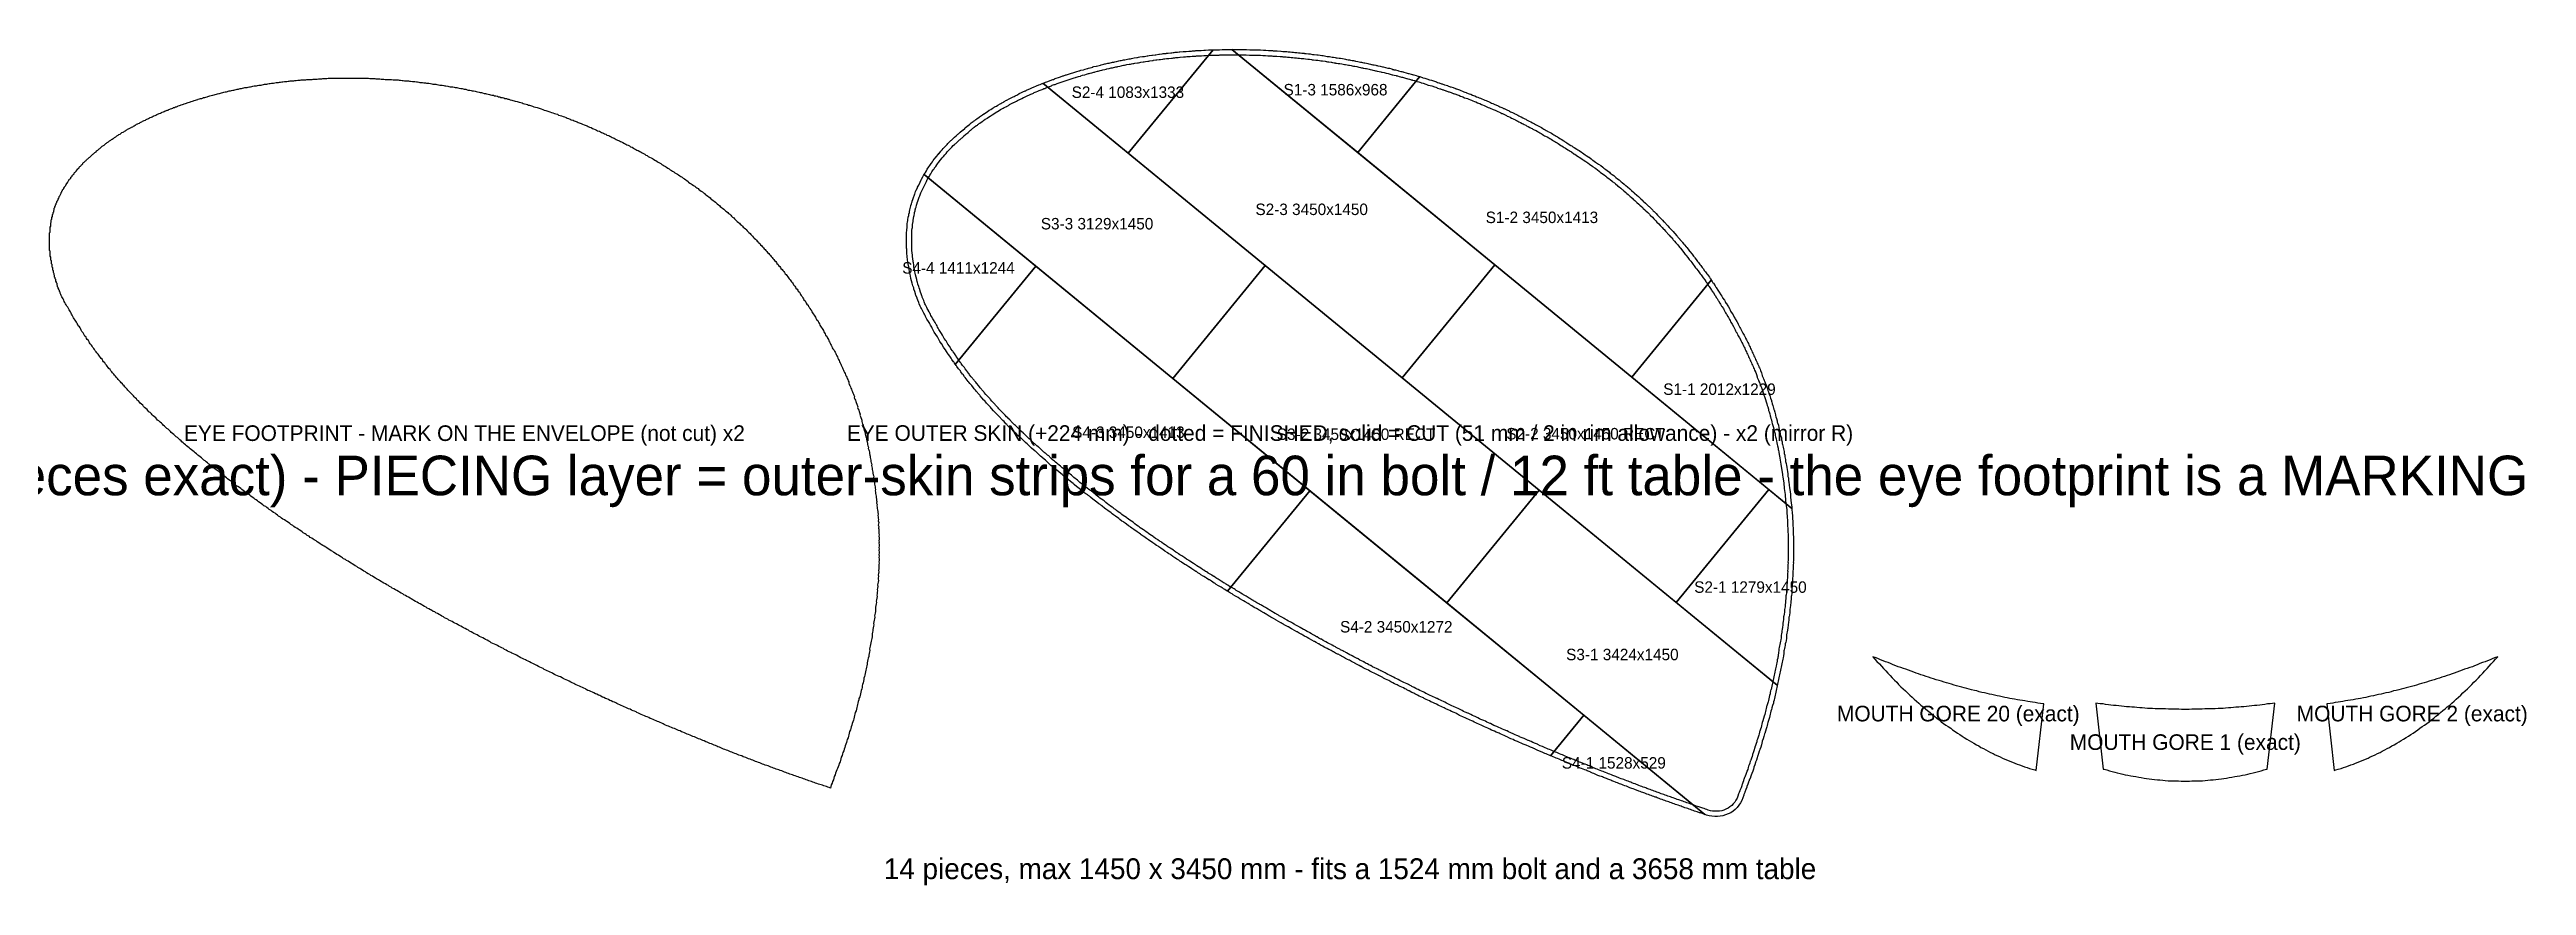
# Model space of a CAD drawing. Header units: millimetres. Extents: x -23256 to 49239, y -6625 to 7087.
# Drawn here: x 9000 to 32773, y -934 to 7087 of the extents above; entities that cross this region are included whole.
import ezdxf
from ezdxf.enums import TextEntityAlignment as Align

# ---------------------------------------------------------------- set-up
doc = ezdxf.new("R2010")
doc.units = ezdxf.units.MM
for name, color, linetype in [('CUT', 7, 'Continuous'), ('PIECING', 5, 'Continuous'), ('SEW', 8, 'Continuous'), ('TEXT', 7, 'Continuous')]:
    doc.layers.add(name, color=color, linetype=linetype)

msp = doc.modelspace()

# ---------------------------------------------------------------- texts
at = {"layer": 'TEXT'}
for s, height, p in [('S2-4 1083x1333', 110, (19350, 6678)), ('S1-3 1586x968', 110, (21343, 6702)), ('S3-3 3129x1450', 110, (19054, 5416)), ('S2-3 3450x1450', 110, (21114, 5554)), ('S1-2 3450x1413', 110, (23324, 5477)), ('S4-4 1411x1244', 110, (17724, 4992)), ('S1-1 2012x1229', 110, (25028, 3828)), ('EYE FOOTPRINT - MARK ON THE ENVELOPE (not cut) x2', 150, (12982, 3406)), ('EYE OUTER SKIN (+224 mm) - dotted = FINISHED, solid = CUT (51 mm / 2 in rim allowance) - x2 (mirror R)', 150, (21482, 3407)), ('S4-3 3450x1413', 110, (19355, 3415)), ('S3-2 3450x1450 RECT', 110, (21540, 3396)), ('S2-2 3450x1450 RECT', 110, (23742, 3401)), ('APPENDAGE PATTERNS 1:1 mm - CUT includes 25 mm fabric seams, and 51 mm (2 in) where an appendage meets the envelope (mouth pieces exact) - PIECING layer = outer-skin strips for a 60 in bolt / 12 ft table - the eye footprint is a MARKING outline, not a cut piece - parachute/scoop/vents from the master patterns', 380, (13000, 3000)), ('S2-1 1279x1450', 110, (25325, 1929)), ('S4-2 3450x1272', 110, (21926, 1548)), ('S3-1 3424x1450', 110, (24096, 1282)), ('MOUTH GORE 20 (exact)', 150, (27320, 715)), ('MOUTH GORE 2 (exact)', 150, (31677, 715)), ('MOUTH GORE 1 (exact)', 150, (29499, 441)), ('S4-1 1528x529', 110, (24014, 242)), ('14 pieces, max 1450 x 3450 mm - fits a 1524 mm bolt and a 3658 mm table', 200, (21482, -774))]:
    msp.add_text(s, height=height, dxfattribs=at).set_placement(p, align=Align.MIDDLE_CENTER)

# ---------------------------------------------------------------- linework, layer by layer
at = {"layer": 'CUT'}
for points in [[(17231, 5383), (17231, 5384), (17232, 5410), (17236, 5437), (17238, 5442), (17238, 5452), (17242, 5478), (17246, 5494), (17248, 5506), (17253, 5525), (17254, 5532), (17258, 5548), (17260, 5561), (17266, 5586), (17268, 5592), (17273, 5608), (17276, 5618), (17279, 5627), (17281, 5632), (17285, 5648), (17289, 5659), (17291, 5667), (17301, 5692), (17302, 5695), (17304, 5700), (17313, 5725), (17316, 5732), (17319, 5739), (17330, 5760), (17332, 5765), (17342, 5786), (17344, 5790), (17355, 5811), (17357, 5816), (17367, 5837), (17369, 5842), (17381, 5865), (17383, 5867), (17388, 5877), (17402, 5899), (17402, 5900), (17406, 5907), (17416, 5922), (17425, 5940), (17439, 5962), (17449, 5974), (17451, 5978), (17453, 5980), (17464, 5996), (17474, 6010), (17482, 6022), (17492, 6034), (17495, 6038), (17510, 6057), (17512, 6059), (17513, 6061), (17528, 6080), (17536, 6089), (17537, 6089), (17538, 6091), (17554, 6111), (17567, 6124), (17578, 6138), (17585, 6146), (17602, 6164), (17607, 6168), (17614, 6177), (17622, 6186), (17639, 6203), (17652, 6215), (17657, 6219), (17662, 6223), (17669, 6231), (17683, 6242), (17687, 6247), (17701, 6258), (17705, 6263), (17719, 6274), (17723, 6279), (17737, 6290), (17741, 6295), (17760, 6310), (17762, 6312), (17765, 6315), (17784, 6331), (17786, 6333), (17789, 6336), (17808, 6352), (17810, 6354), (17813, 6356), (17832, 6372), (17838, 6377), (17845, 6383), (17865, 6397), (17869, 6399), (17874, 6403), (17880, 6407), (17886, 6412), (17892, 6416), (17892, 6416), (17899, 6422), (17921, 6437), (17927, 6441), (17934, 6447), (17954, 6461), (17968, 6469), (17970, 6470), (17992, 6485), (17999, 6490), (18019, 6504), (18036, 6513), (18048, 6522), (18068, 6534), (18071, 6536), (18088, 6545), (18101, 6554), (18123, 6567), (18129, 6570), (18140, 6576), (18155, 6582), (18161, 6586), (18164, 6588), (18184, 6600), (18188, 6602), (18210, 6614), (18231, 6624), (18250, 6635), (18257, 6638), (18267, 6644), (18290, 6654), (18307, 6664), (18330, 6675), (18335, 6677), (18342, 6680), (18365, 6691), (18370, 6692), (18376, 6696), (18399, 6707), (18409, 6710), (18416, 6713), (18422, 6716), (18428, 6719), (18451, 6729), (18466, 6735), (18479, 6741), (18489, 6744), (18496, 6748), (18508, 6753), (18514, 6755), (18526, 6760), (18534, 6762), (18542, 6766), (18554, 6771), (18560, 6773), (18572, 6778), (18580, 6781), (18587, 6784), (18597, 6787), (18604, 6791), (18628, 6799), (18636, 6801), (18646, 6805), (18653, 6808), (18661, 6811), (18685, 6820), (18692, 6822), (18702, 6826), (18725, 6834), (18732, 6836), (18753, 6843), (18761, 6845), (18781, 6852), (18789, 6854), (18809, 6861), (18820, 6864), (18832, 6868), (18840, 6870), (18860, 6877), (18883, 6883), (18884, 6883), (18899, 6888), (18922, 6894), (18923, 6894), (18939, 6900), (18962, 6906), (18964, 6906), (18972, 6909), (18986, 6912), (18989, 6913), (19012, 6919), (19015, 6920), (19023, 6923), (19046, 6928), (19050, 6929), (19050, 6929), (19074, 6935), (19086, 6938), (19087, 6938), (19095, 6941), (19118, 6947), (19130, 6949), (19134, 6950), (19134, 6950), (19157, 6956), (19169, 6958), (19180, 6961), (19192, 6963), (19203, 6965), (19214, 6967), (19225, 6970), (19236, 6972), (19240, 6973), (19240, 6973), (19263, 6979), (19275, 6981), (19286, 6983), (19297, 6986), (19309, 6988), (19320, 6990), (19332, 6993), (19358, 6997), (19364, 6997), (19375, 6999), (19386, 7002), (19397, 7004), (19409, 7007), (19436, 7011), (19441, 7011), (19452, 7013), (19465, 7016), (19491, 7020), (19497, 7020), (19509, 7022), (19535, 7027), (19541, 7027), (19553, 7029), (19579, 7033), (19585, 7034), (19586, 7034), (19613, 7038), (19618, 7038), (19619, 7038), (19646, 7042), (19651, 7043), (19653, 7043), (19679, 7047), (19689, 7048), (19701, 7049), (19717, 7050), (19720, 7051), (19731, 7051), (19735, 7052), (19761, 7056), (19772, 7057), (19783, 7058), (19794, 7059), (19805, 7061), (19816, 7061), (19827, 7063), (19843, 7064), (19847, 7064), (19881, 7067), (19882, 7067), (19888, 7068), (19899, 7068), (19910, 7070), (19936, 7071), (19937, 7071), (19943, 7072), (19962, 7073), (19970, 7074), (19997, 7076), (19997, 7076), (20003, 7077), (20030, 7078), (20046, 7078), (20052, 7079), (20079, 7080), (20090, 7080), (20096, 7081), (20123, 7083), (20140, 7083), (20146, 7084), (20172, 7085), (20222, 7085), (20228, 7086), (20254, 7087), (20487, 7087), (20520, 7085), (20563, 7085), (20590, 7084), (20596, 7083), (20623, 7083), (20650, 7081), (20656, 7080), (20673, 7080), (20700, 7079), (20705, 7078), (20711, 7078), (20738, 7077), (20744, 7076), (20749, 7076), (20776, 7074), (20782, 7074), (20782, 7074), (20817, 7071), (20820, 7071), (20836, 7070), (20842, 7069), (20847, 7069), (20874, 7068), (20888, 7065), (20904, 7064), (20907, 7064), (20924, 7063), (20938, 7061), (20953, 7060), (20956, 7059), (20973, 7058), (20987, 7056), (21002, 7055), (21021, 7053), (21027, 7052), (21041, 7051), (21044, 7050), (21060, 7049), (21085, 7045), (21098, 7045), (21123, 7041), (21137, 7040), (21163, 7036), (21166, 7035), (21177, 7035), (21196, 7032), (21211, 7029), (21224, 7029), (21251, 7025), (21263, 7022), (21265, 7022), (21273, 7021), (21276, 7020), (21284, 7020), (21311, 7015), (21314, 7015), (21322, 7014), (21339, 7011), (21350, 7008), (21352, 7008), (21360, 7007), (21377, 7004), (21380, 7003), (21391, 7003), (21410, 7000), (21426, 6997), (21438, 6995), (21440, 6994), (21448, 6993), (21465, 6990), (21476, 6988), (21478, 6987), (21486, 6986), (21503, 6983), (21515, 6981), (21526, 6979), (21528, 6978), (21536, 6977), (21558, 6973), (21581, 6967), (21581, 6967), (21591, 6965), (21602, 6963), (21613, 6960), (21615, 6960), (21623, 6959), (21640, 6956), (21652, 6954), (21663, 6951), (21679, 6947), (21688, 6945), (21690, 6945), (21701, 6942), (21713, 6940), (21729, 6936), (21737, 6934), (21739, 6933), (21741, 6933), (21750, 6932), (21772, 6928), (21794, 6921), (21797, 6920), (21799, 6920), (21821, 6916), (21844, 6910), (21844, 6910), (21860, 6907), (21882, 6901), (21892, 6897), (21902, 6895), (21902, 6895), (21904, 6894), (21917, 6892), (21940, 6886), (21941, 6885), (21948, 6884), (21970, 6878), (21980, 6875), (21990, 6872), (21991, 6872), (21997, 6870), (22020, 6864), (22029, 6861), (22040, 6858), (22040, 6858), (22047, 6857), (22069, 6851), (22077, 6848), (22081, 6847), (22090, 6845), (22093, 6844), (22117, 6838), (22132, 6832), (22135, 6832), (22158, 6826), (22178, 6818), (22181, 6817), (22199, 6812), (22228, 6802), (22236, 6799), (22236, 6799), (22244, 6797), (22247, 6796), (22263, 6792), (22282, 6787), (22311, 6777), (22323, 6772), (22335, 6767), (22337, 6767), (22360, 6759), (22365, 6757), (22388, 6750), (22393, 6748), (22416, 6741), (22421, 6739), (22443, 6731), (22448, 6730), (22471, 6723), (22495, 6712), (22495, 6712), (22499, 6711), (22504, 6709), (22533, 6700), (22545, 6695), (22562, 6688), (22573, 6683), (22584, 6679), (22597, 6674), (22599, 6673), (22627, 6663), (22640, 6658), (22657, 6651), (22668, 6647), (22679, 6642), (22696, 6635), (22708, 6630), (22723, 6624), (22733, 6620), (22746, 6615), (22763, 6608), (22775, 6603), (22788, 6597), (22795, 6595), (22818, 6585), (22830, 6578), (22841, 6574), (22853, 6569), (22866, 6563), (22873, 6561), (22897, 6551), (22909, 6544), (22921, 6539), (22939, 6531), (22951, 6524), (22956, 6522), (22963, 6520), (22987, 6510), (23008, 6498), (23013, 6495), (23022, 6491), (23041, 6483), (23059, 6473), (23064, 6470), (23073, 6466), (23091, 6458), (23103, 6451), (23114, 6446), (23123, 6441), (23142, 6433), (23160, 6423), (23168, 6418), (23176, 6414), (23194, 6404), (23200, 6401), (23216, 6394), (23234, 6384), (23246, 6377), (23253, 6373), (23261, 6369), (23270, 6364), (23270, 6364), (23289, 6355), (23307, 6345), (23320, 6338), (23331, 6331), (23342, 6324), (23354, 6317), (23365, 6311), (23376, 6304), (23381, 6301), (23397, 6294), (23415, 6284), (23427, 6276), (23439, 6269), (23450, 6263), (23462, 6256), (23473, 6249), (23484, 6242), (23496, 6235), (23509, 6228), (23533, 6211), (23541, 6206), (23553, 6199), (23564, 6192), (23577, 6184), (23601, 6168), (23610, 6162), (23621, 6155), (23634, 6148), (23658, 6131), (23667, 6126), (23680, 6118), (23704, 6101), (23714, 6095), (23738, 6078), (23749, 6072), (23775, 6054), (23776, 6053), (23795, 6040), (23810, 6027), (23811, 6027), (23838, 6008), (23839, 6007), (23858, 5994), (23868, 5988), (23888, 5975), (23908, 5959), (23917, 5950), (23936, 5937), (23936, 5937), (23951, 5927), (23971, 5911), (23980, 5902), (23999, 5889), (24013, 5878), (24032, 5860), (24050, 5848), (24064, 5837), (24083, 5819), (24083, 5819), (24094, 5812), (24114, 5796), (24127, 5784), (24130, 5781), (24144, 5770), (24166, 5750), (24166, 5750), (24172, 5746), (24184, 5736), (24206, 5716), (24206, 5715), (24212, 5710), (24234, 5691), (24236, 5689), (24251, 5676), (24269, 5658), (24272, 5655), (24291, 5638), (24291, 5637), (24297, 5632), (24319, 5612), (24327, 5603), (24347, 5585), (24348, 5584), (24354, 5580), (24375, 5560), (24388, 5545), (24392, 5541), (24400, 5532), (24420, 5514), (24433, 5499), (24437, 5496), (24450, 5481), (24454, 5477), (24462, 5468), (24482, 5450), (24495, 5435), (24499, 5432), (24512, 5417), (24516, 5413), (24528, 5399), (24532, 5395), (24545, 5381), (24549, 5377), (24562, 5362), (24566, 5358), (24579, 5344), (24583, 5340), (24595, 5326), (24599, 5323), (24618, 5300), (24624, 5292), (24629, 5287), (24633, 5283), (24646, 5269), (24649, 5265), (24669, 5243), (24674, 5235), (24687, 5221), (24693, 5212), (24708, 5195), (24714, 5187), (24726, 5173), (24740, 5153), (24741, 5152), (24745, 5148), (24765, 5124), (24779, 5105), (24787, 5095), (24792, 5088), (24804, 5074), (24817, 5054), (24826, 5045), (24840, 5025), (24848, 5015), (24862, 4995), (24871, 4985), (24884, 4965), (24893, 4955), (24906, 4936), (24913, 4927), (24931, 4903), (24937, 4890), (24941, 4886), (24958, 4862), (24965, 4849), (24969, 4845), (24986, 4820), (24993, 4808), (24996, 4804), (25013, 4779), (25024, 4760), (25025, 4758), (25042, 4733), (25049, 4722), (25057, 4707), (25058, 4705), (25075, 4681), (25082, 4669), (25090, 4654), (25091, 4653), (25108, 4628), (25114, 4617), (25126, 4596), (25131, 4583), (25134, 4578), (25134, 4577), (25151, 4553), (25158, 4541), (25169, 4520), (25175, 4508), (25178, 4502), (25194, 4479), (25207, 4454), (25208, 4452), (25218, 4433), (25224, 4421), (25229, 4409), (25235, 4398), (25235, 4397), (25245, 4378), (25251, 4366), (25252, 4364), (25264, 4346), (25277, 4321), (25278, 4319), (25288, 4300), (25294, 4288), (25299, 4276), (25300, 4276), (25305, 4265), (25310, 4253), (25316, 4242), (25321, 4230), (25326, 4219), (25332, 4208), (25337, 4196), (25337, 4196), (25342, 4184), (25348, 4173), (25348, 4173), (25353, 4161), (25353, 4161), (25359, 4149), (25364, 4138), (25364, 4137), (25370, 4126), (25375, 4114), (25380, 4102), (25380, 4102), (25386, 4090), (25391, 4079), (25391, 4078), (25396, 4067), (25396, 4067), (25401, 4055), (25402, 4055), (25407, 4044), (25407, 4043), (25412, 4032), (25417, 4020), (25417, 4020), (25423, 4007), (25432, 3985), (25439, 3960), (25439, 3957), (25444, 3944), (25446, 3938), (25447, 3936), (25452, 3924), (25453, 3923), (25458, 3912), (25463, 3900), (25463, 3900), (25468, 3889), (25468, 3888), (25473, 3877), (25473, 3877), (25478, 3864), (25486, 3841), (25493, 3816), (25494, 3809), (25497, 3803), (25503, 3787), (25505, 3781), (25506, 3778), (25511, 3766), (25519, 3743), (25526, 3718), (25527, 3711), (25529, 3705), (25535, 3688), (25541, 3672), (25547, 3647), (25549, 3638), (25550, 3634), (25552, 3630), (25560, 3607), (25566, 3582), (25567, 3574), (25570, 3564), (25575, 3548), (25582, 3523), (25583, 3512), (25586, 3506), (25593, 3483), (25599, 3458), (25601, 3445), (25605, 3432), (25611, 3407), (25612, 3396), (25615, 3385), (25622, 3360), (25624, 3343), (25629, 3323), (25631, 3307), (25634, 3297), (25640, 3272), (25642, 3256), (25642, 3255), (25648, 3231), (25650, 3210), (25654, 3195), (25656, 3180), (25656, 3179), (25661, 3154), (25663, 3135), (25668, 3115), (25670, 3095), (25673, 3080), (25677, 3055), (25680, 3041), (25683, 3014), (25683, 3007), (25685, 2990), (25689, 2977), (25692, 2951), (25695, 2937), (25698, 2911), (25698, 2904), (25700, 2886), (25701, 2880), (25702, 2864), (25706, 2844), (25709, 2819), (25709, 2808), (25711, 2794), (25711, 2788), (25714, 2766), (25714, 2756), (25716, 2742), (25716, 2736), (25718, 2714), (25718, 2712), (25721, 2701), (25724, 2674), (25724, 2667), (25726, 2648), (25726, 2635), (25728, 2620), (25728, 2614), (25730, 2592), (25730, 2581), (25732, 2566), (25732, 2540), (25731, 2529), (25732, 2524), (25732, 2518), (25734, 2496), (25734, 2485), (25735, 2470), (25735, 2457), (25736, 2442), (25736, 2429), (25738, 2414), (25738, 2388), (25737, 2377), (25737, 2372), (25737, 2364), (25739, 2347), (25738, 2320), (25737, 2309), (25738, 2304), (25737, 2291), (25739, 2276), (25738, 2250), (25737, 2239), (25737, 2235), (25737, 2221), (25738, 2206), (25738, 2180), (25736, 2169), (25737, 2165), (25736, 2138), (25735, 2127), (25735, 2123), (25734, 2097), (25733, 2085), (25733, 2081), (25733, 2055), (25731, 2040), (25731, 2037), (25730, 2011), (25729, 1999), (25729, 1995), (25728, 1969), (25725, 1944), (25725, 1941), (25725, 1939), (25724, 1913), (25722, 1899), (25722, 1895), (25721, 1869), (25718, 1845), (25717, 1841), (25717, 1839), (25716, 1814), (25713, 1789), (25712, 1783), (25712, 1781), (25711, 1756), (25707, 1731), (25704, 1717), (25703, 1712), (25704, 1710), (25702, 1684), (25699, 1660), (25696, 1645), (25695, 1640), (25695, 1638), (25694, 1613), (25690, 1588), (25687, 1571), (25686, 1566), (25686, 1564), (25685, 1539), (25681, 1515), (25678, 1500), (25676, 1486), (25672, 1470), (25671, 1465), (25672, 1463), (25670, 1438), (25667, 1414), (25664, 1399), (25660, 1383), (25658, 1369), (25655, 1355), (25652, 1339), (25649, 1326), (25647, 1317), (25646, 1294), (25642, 1267), (25639, 1252), (25639, 1251), (25636, 1238), (25633, 1222), (25633, 1221), (25630, 1207), (25627, 1191), (25627, 1191), (25624, 1177), (25621, 1161), (25621, 1161), (25618, 1147), (25615, 1133), (25615, 1133), (25611, 1117), (25608, 1103), (25608, 1103), (25605, 1087), (25602, 1073), (25602, 1073), (25599, 1057), (25596, 1043), (25592, 1026), (25589, 1012), (25585, 996), (25585, 996), (25582, 982), (25579, 966), (25579, 966), (25576, 952), (25572, 936), (25572, 936), (25569, 922), (25565, 906), (25565, 906), (25562, 892), (25559, 876), (25559, 875), (25555, 859), (25552, 846), (25552, 845), (25548, 829), (25545, 814), (25538, 792), (25530, 769), (25529, 767), (25526, 753), (25522, 739), (25519, 723), (25515, 709), (25512, 693), (25507, 676), (25500, 650), (25491, 629), (25489, 617), (25489, 617), (25485, 601), (25481, 587), (25481, 587), (25477, 570), (25471, 547), (25462, 525), (25461, 522), (25458, 508), (25454, 494), (25448, 472), (25439, 449), (25438, 447), (25438, 446), (25434, 432), (25430, 415), (25424, 393), (25415, 371), (25414, 368), (25410, 353), (25403, 331), (25395, 309), (25393, 307), (25390, 291), (25383, 269), (25375, 248), (25373, 245), (25367, 224), (25358, 202), (25357, 199), (25357, 198), (25353, 183), (25347, 162), (25338, 140), (25337, 137), (25336, 135), (25330, 114), (25321, 92), (25318, 85), (25317, 84), (25309, 62), (25307, 59), (25307, 57), (25300, 36), (25292, 14), (25290, 11), (25290, 9), (25282, -15), (25272, -40), (25271, -41), (25271, -42), (25263, -63), (25261, -67), (25261, -69), (25253, -94), (25243, -118), (25230, -142), (25215, -164), (25198, -185), (25179, -204), (25158, -221), (25136, -236), (25112, -248), (25087, -258), (25061, -266), (25035, -271), (25008, -274), (24982, -274), (24955, -271), (24929, -266), (24904, -259), (24890, -254), (24877, -249), (24865, -245), (24852, -240), (24846, -238), (24836, -236), (24814, -229), (24800, -224), (24787, -220), (24774, -215), (24762, -211), (24749, -206), (24736, -202), (24723, -197), (24710, -193), (24697, -188), (24684, -183), (24671, -179), (24659, -174), (24646, -170), (24633, -165), (24620, -161), (24607, -156), (24594, -152), (24581, -147), (24568, -143), (24555, -138), (24542, -133), (24529, -129), (24516, -124), (24503, -120), (24490, -115), (24477, -111), (24463, -106), (24449, -101), (24430, -94), (24419, -88), (24412, -86), (24398, -81), (24385, -77), (24372, -72), (24359, -68), (24346, -63), (24332, -58), (24312, -50), (24301, -45), (24293, -43), (24280, -38), (24267, -33), (24253, -29), (24233, -21), (24222, -16), (24214, -13), (24201, -8), (24187, -3), (24168, 4), (24156, 9), (24148, 12), (24135, 17), (24121, 21), (24102, 29), (24090, 34), (24082, 37), (24068, 42), (24049, 49), (24037, 55), (24029, 58), (24014, 62), (23995, 70), (23984, 75), (23975, 78), (23956, 86), (23944, 91), (23934, 94), (23916, 101), (23904, 107), (23895, 110), (23881, 115), (23862, 122), (23848, 128), (23835, 133), (23822, 140), (23809, 144), (23790, 153), (23786, 155), (23778, 158), (23759, 165), (23747, 171), (23737, 174), (23719, 181), (23705, 187), (23692, 192), (23678, 199), (23665, 203), (23653, 209), (23643, 212), (23624, 219), (23610, 226), (23597, 231), (23583, 237), (23570, 242), (23556, 249), (23543, 253), (23529, 260), (23515, 265), (23501, 271), (23488, 276), (23474, 283), (23461, 288), (23447, 294), (23433, 299), (23419, 305), (23406, 310), (23392, 317), (23378, 322), (23364, 328), (23351, 333), (23334, 341), (23309, 351), (23285, 360), (23258, 374), (23256, 376), (23242, 381), (23242, 382), (23215, 393), (23200, 400), (23173, 411), (23173, 411), (23145, 422), (23131, 429), (23103, 440), (23089, 447), (23061, 458), (23048, 465), (23026, 473), (22999, 487), (22997, 489), (22982, 495), (22968, 502), (22940, 513), (22924, 520), (22912, 527), (22884, 538), (22869, 545), (22841, 556), (22824, 564), (22804, 575), (22789, 581), (22774, 588), (22759, 595), (22746, 601), (22718, 612), (22702, 620), (22688, 627), (22673, 634), (22660, 641), (22652, 644), (22636, 652), (22621, 659), (22607, 665), (22594, 672), (22565, 683), (22550, 690), (22534, 698), (22513, 709), (22507, 713), (22497, 718), (22483, 724), (22455, 735), (22439, 743), (22423, 750), (22402, 761), (22396, 765), (22386, 770), (22371, 777), (22357, 783), (22342, 790), (22328, 797), (22312, 804), (22291, 815), (22291, 815), (22276, 821), (22259, 829), (22245, 836), (22230, 843), (22214, 850), (22194, 861), (22187, 865), (22176, 870), (22161, 877), (22147, 883), (22131, 891), (22110, 901), (22103, 906), (22093, 911), (22076, 918), (22050, 932), (22048, 933), (22047, 934), (22027, 944), (22020, 949), (22009, 954), (21994, 961), (21979, 967), (21963, 975), (21943, 985), (21936, 990), (21924, 995), (21909, 1002), (21893, 1009), (21873, 1019), (21854, 1031), (21853, 1032), (21839, 1038), (21823, 1045), (21803, 1055), (21796, 1060), (21783, 1066), (21757, 1080), (21754, 1081), (21753, 1082), (21733, 1092), (21726, 1096), (21714, 1102), (21697, 1109), (21673, 1121), (21659, 1131), (21658, 1131), (21643, 1138), (21627, 1145), (21607, 1155), (21588, 1167), (21586, 1168), (21571, 1175), (21551, 1185), (21532, 1196), (21531, 1198), (21515, 1204), (21496, 1214), (21477, 1226), (21475, 1227), (21459, 1234), (21439, 1244), (21420, 1255), (21419, 1257), (21418, 1257), (21399, 1266), (21390, 1272), (21367, 1284), (21364, 1285), (21362, 1286), (21342, 1296), (21323, 1307), (21321, 1309), (21321, 1309), (21301, 1319), (21282, 1330), (21280, 1331), (21264, 1339), (21240, 1350), (21225, 1360), (21223, 1361), (21199, 1373), (21183, 1383), (21181, 1384), (21157, 1396), (21142, 1406), (21139, 1407), (21116, 1419), (21093, 1433), (21088, 1436), (21070, 1446), (21068, 1447), (21046, 1458), (21029, 1468), (21018, 1475), (21015, 1477), (21014, 1477), (20995, 1487), (20976, 1498), (20974, 1500), (20972, 1500), (20949, 1512), (20926, 1526), (20926, 1526), (20921, 1529), (20903, 1539), (20892, 1546), (20889, 1547), (20888, 1548), (20869, 1557), (20850, 1568), (20845, 1572), (20834, 1577), (20824, 1584), (20821, 1586), (20819, 1587), (20796, 1598), (20774, 1612), (20770, 1614), (20746, 1628), (20746, 1628), (20741, 1631), (20723, 1641), (20712, 1648), (20707, 1651), (20696, 1657), (20678, 1669), (20672, 1672), (20654, 1682), (20643, 1688), (20638, 1692), (20627, 1698), (20616, 1704), (20611, 1708), (20601, 1714), (20590, 1720), (20587, 1722), (20585, 1723), (20562, 1734), (20539, 1748), (20528, 1756), (20520, 1761), (20515, 1765), (20504, 1771), (20493, 1777), (20488, 1780), (20477, 1787), (20459, 1798), (20454, 1800), (20431, 1814), (20431, 1814), (20425, 1817), (20407, 1828), (20389, 1839), (20384, 1841), (20361, 1855), (20350, 1863), (20342, 1868), (20337, 1871), (20325, 1878), (20307, 1889), (20302, 1891), (20280, 1905), (20269, 1913), (20261, 1918), (20255, 1921), (20244, 1928), (20226, 1939), (20221, 1941), (20198, 1955), (20187, 1963), (20179, 1968), (20166, 1976), (20151, 1987), (20151, 1987), (20133, 1998), (20127, 2000), (20105, 2014), (20094, 2022), (20078, 2032), (20072, 2035), (20050, 2048), (20039, 2056), (20021, 2067), (20008, 2077), (20002, 2080), (19982, 2092), (19973, 2099), (19964, 2104), (19951, 2112), (19936, 2123), (19936, 2123), (19916, 2135), (19906, 2143), (19898, 2147), (19885, 2155), (19869, 2166), (19869, 2167), (19849, 2179), (19839, 2186), (19821, 2197), (19808, 2207), (19802, 2210), (19782, 2222), (19764, 2236), (19758, 2240), (19743, 2249), (19730, 2259), (19728, 2260), (19706, 2273), (19685, 2288), (19680, 2293), (19665, 2302), (19646, 2315), (19641, 2320), (19626, 2329), (19612, 2339), (19610, 2340), (19588, 2353), (19568, 2368), (19562, 2372), (19547, 2381), (19528, 2395), (19516, 2405), (19511, 2409), (19496, 2418), (19478, 2431), (19472, 2436), (19457, 2445), (19438, 2459), (19426, 2469), (19421, 2472), (19406, 2482), (19387, 2495), (19375, 2505), (19370, 2509), (19355, 2518), (19336, 2532), (19324, 2541), (19313, 2550), (19308, 2554), (19293, 2563), (19274, 2577), (19262, 2587), (19250, 2596), (19245, 2600), (19230, 2609), (19211, 2622), (19199, 2632), (19188, 2641), (19176, 2650), (19171, 2654), (19156, 2663), (19137, 2677), (19124, 2687), (19104, 2704), (19102, 2707), (19102, 2707), (19090, 2716), (19085, 2720), (19070, 2729), (19051, 2743), (19038, 2753), (19027, 2762), (19014, 2772), (18995, 2788), (18993, 2791), (18992, 2791), (18981, 2800), (18969, 2809), (18964, 2814), (18947, 2823), (18926, 2838), (18908, 2854), (18906, 2857), (18905, 2857), (18894, 2866), (18882, 2875), (18870, 2884), (18858, 2894), (18838, 2911), (18836, 2914), (18835, 2914), (18824, 2923), (18812, 2932), (18799, 2942), (18780, 2959), (18777, 2961), (18777, 2962), (18765, 2971), (18752, 2981), (18733, 2998), (18730, 3000), (18730, 3001), (18718, 3010), (18705, 3020), (18686, 3036), (18684, 3039), (18683, 3039), (18671, 3048), (18658, 3058), (18639, 3075), (18637, 3078), (18636, 3078), (18624, 3087), (18611, 3097), (18592, 3114), (18578, 3127), (18565, 3141), (18562, 3143), (18560, 3146), (18559, 3146), (18546, 3156), (18527, 3173), (18524, 3176), (18523, 3176), (18511, 3186), (18491, 3203), (18478, 3216), (18465, 3230), (18461, 3232), (18459, 3235), (18458, 3235), (18445, 3245), (18426, 3262), (18423, 3265), (18422, 3266), (18401, 3284), (18382, 3304), (18372, 3312), (18370, 3315), (18368, 3316), (18347, 3334), (18328, 3354), (18319, 3363), (18316, 3365), (18314, 3366), (18294, 3384), (18274, 3405), (18265, 3413), (18251, 3426), (18236, 3443), (18231, 3447), (18211, 3464), (18192, 3484), (18188, 3490), (18179, 3497), (18161, 3517), (18151, 3526), (18132, 3546), (18128, 3552), (18120, 3559), (18101, 3579), (18091, 3588), (18072, 3608), (18068, 3614), (18060, 3621), (18041, 3642), (18038, 3646), (18030, 3654), (18011, 3674), (18006, 3681), (17993, 3695), (17988, 3702), (17976, 3715), (17966, 3724), (17947, 3744), (17932, 3765), (17928, 3769), (17923, 3776), (17910, 3790), (17905, 3797), (17893, 3810), (17888, 3817), (17876, 3830), (17861, 3850), (17857, 3855), (17852, 3862), (17839, 3876), (17834, 3882), (17823, 3895), (17817, 3903), (17806, 3916), (17789, 3939), (17785, 3944), (17783, 3948), (17768, 3968), (17764, 3972), (17747, 3995), (17744, 4000), (17742, 4003), (17736, 4010), (17725, 4023), (17708, 4046), (17705, 4052), (17702, 4055), (17685, 4078), (17678, 4090), (17677, 4091), (17660, 4114), (17653, 4126), (17648, 4134), (17648, 4134), (17632, 4158), (17629, 4162), (17626, 4165), (17609, 4188), (17598, 4207), (17597, 4208), (17580, 4232), (17567, 4255), (17563, 4263), (17562, 4263), (17546, 4286), (17532, 4310), (17525, 4323), (17522, 4329), (17522, 4329), (17505, 4353), (17491, 4376), (17485, 4389), (17479, 4400), (17473, 4412), (17467, 4423), (17467, 4424), (17456, 4443), (17450, 4455), (17449, 4458), (17435, 4476), (17421, 4500), (17415, 4512), (17409, 4524), (17403, 4535), (17398, 4547), (17392, 4558), (17391, 4559), (17381, 4578), (17374, 4590), (17368, 4602), (17363, 4613), (17363, 4613), (17356, 4626), (17347, 4647), (17342, 4660), (17334, 4682), (17334, 4683), (17330, 4693), (17329, 4695), (17328, 4698), (17326, 4703), (17316, 4728), (17316, 4728), (17311, 4744), (17305, 4766), (17297, 4787), (17294, 4799), (17287, 4819), (17280, 4845), (17280, 4846), (17274, 4868), (17274, 4869), (17268, 4891), (17268, 4892), (17262, 4914), (17260, 4932), (17256, 4944), (17254, 4962), (17250, 4974), (17246, 5000), (17246, 5004), (17244, 5010), (17240, 5037), (17240, 5041), (17238, 5047), (17234, 5074), (17233, 5099), (17233, 5103), (17232, 5105), (17228, 5131), (17227, 5157), (17227, 5165), (17227, 5172), (17226, 5181), (17226, 5188), (17226, 5195), (17226, 5202), (17226, 5208), (17226, 5215), (17226, 5222), (17226, 5229), (17226, 5236), (17226, 5243), (17226, 5252), (17226, 5266), (17226, 5273), (17226, 5280), (17226, 5287), (17226, 5293), (17226, 5300), (17226, 5307), (17226, 5314), (17226, 5321), (17226, 5329), (17227, 5355), (17231, 5382), (17231, 5383)], [(16495, 0), (16482, 5), (16469, 9), (16457, 14), (16444, 18), (16431, 23), (16418, 27), (16405, 30), (16392, 34), (16379, 39), (16366, 43), (16353, 48), (16340, 53), (16327, 57), (16314, 62), (16301, 66), (16288, 71), (16275, 75), (16262, 80), (16249, 84), (16236, 89), (16223, 94), (16210, 98), (16197, 103), (16184, 107), (16171, 112), (16158, 116), (16145, 121), (16132, 126), (16119, 130), (16106, 135), (16093, 139), (16080, 144), (16067, 148), (16053, 153), (16040, 158), (16028, 164), (16014, 169), (16001, 174), (15988, 178), (15975, 183), (15962, 187), (15948, 192), (15935, 196), (15922, 201), (15909, 208), (15896, 212), (15883, 217), (15869, 221), (15856, 226), (15843, 231), (15830, 237), (15817, 242), (15803, 247), (15790, 251), (15777, 256), (15764, 263), (15750, 267), (15737, 272), (15724, 276), (15710, 281), (15697, 288), (15684, 292), (15670, 297), (15657, 301), (15644, 308), (15630, 313), (15617, 317), (15603, 322), (15590, 329), (15577, 333), (15563, 338), (15550, 345), (15536, 349), (15523, 354), (15510, 361), (15496, 365), (15483, 370), (15469, 374), (15456, 381), (15442, 386), (15429, 393), (15415, 397), (15406, 402), (15393, 409), (15379, 413), (15366, 418), (15352, 425), (15339, 429), (15325, 434), (15312, 441), (15298, 445), (15284, 452), (15271, 457), (15257, 463), (15244, 468), (15230, 473), (15216, 479), (15202, 484), (15189, 491), (15175, 495), (15162, 502), (15148, 507), (15134, 514), (15120, 518), (15107, 525), (15093, 530), (15079, 537), (15065, 541), (15052, 548), (15038, 553), (15024, 559), (15010, 564), (14997, 571), (14983, 575), (14969, 582), (14955, 587), (14941, 594), (14927, 598), (14913, 605), (14899, 610), (14890, 616), (14877, 623), (14862, 628), (14849, 635), (14835, 639), (14821, 646), (14807, 653), (14793, 658), (14779, 664), (14765, 669), (14751, 676), (14737, 683), (14723, 687), (14709, 694), (14695, 701), (14680, 705), (14666, 712), (14652, 719), (14638, 724), (14629, 731), (14615, 737), (14601, 742), (14587, 749), (14573, 756), (14558, 760), (14544, 767), (14530, 774), (14516, 781), (14501, 785), (14487, 792), (14473, 799), (14459, 804), (14445, 811), (14435, 817), (14421, 824), (14407, 829), (14392, 836), (14378, 842), (14364, 849), (14349, 856), (14335, 861), (14321, 868), (14306, 874), (14292, 881), (14283, 888), (14268, 893), (14254, 900), (14239, 906), (14225, 913), (14210, 920), (14196, 927), (14181, 932), (14167, 938), (14152, 945), (14143, 952), (14128, 959), (14114, 966), (14099, 973), (14085, 979), (14070, 984), (14056, 991), (14041, 998), (14031, 1005), (14017, 1011), (14002, 1018), (13988, 1025), (13973, 1032), (13958, 1039), (13944, 1046), (13929, 1053), (13919, 1059), (13904, 1066), (13890, 1071), (13875, 1078), (13860, 1084), (13845, 1091), (13831, 1098), (13821, 1105), (13806, 1112), (13791, 1119), (13777, 1126), (13762, 1132), (13747, 1139), (13737, 1146), (13722, 1153), (13707, 1160), (13692, 1167), (13678, 1176), (13663, 1183), (13653, 1190), (13638, 1196), (13623, 1203), (13608, 1210), (13593, 1217), (13578, 1224), (13568, 1231), (13553, 1237), (13538, 1244), (13523, 1251), (13508, 1258), (13498, 1265), (13483, 1274), (13468, 1281), (13453, 1288), (13438, 1295), (13428, 1301), (13413, 1308), (13397, 1315), (13382, 1324), (13367, 1331), (13357, 1338), (13342, 1345), (13327, 1352), (13311, 1358), (13301, 1368), (13286, 1374), (13271, 1381), (13256, 1388), (13240, 1395), (13230, 1402), (13215, 1411), (13200, 1418), (13184, 1425), (13174, 1432), (13159, 1441), (13144, 1448), (13128, 1454), (13118, 1461), (13103, 1470), (13087, 1477), (13072, 1484), (13062, 1491), (13046, 1500), (13031, 1507), (13020, 1514), (13005, 1521), (12989, 1530), (12974, 1537), (12964, 1543), (12948, 1553), (12933, 1559), (12922, 1566), (12907, 1575), (12891, 1582), (12876, 1589), (12865, 1598), (12850, 1605), (12834, 1612), (12824, 1621), (12808, 1628), (12792, 1635), (12782, 1644), (12766, 1651), (12751, 1658), (12740, 1667), (12725, 1674), (12709, 1683), (12698, 1690), (12683, 1696), (12667, 1706), (12656, 1712), (12641, 1721), (12625, 1728), (12614, 1735), (12598, 1744), (12583, 1751), (12572, 1760), (12556, 1767), (12540, 1776), (12530, 1783), (12514, 1792), (12498, 1799), (12487, 1806), (12472, 1815), (12461, 1822), (12445, 1831), (12429, 1838), (12418, 1847), (12402, 1854), (12392, 1863), (12376, 1870), (12360, 1879), (12349, 1886), (12333, 1895), (12322, 1904), (12306, 1911), (12290, 1920), (12279, 1927), (12263, 1936), (12253, 1943), (12236, 1952), (12226, 1959), (12210, 1968), (12194, 1975), (12183, 1984), (12166, 1993), (12156, 2000), (12139, 2009), (12129, 2016), (12112, 2025), (12101, 2034), (12085, 2041), (12074, 2050), (12058, 2057), (12042, 2066), (12031, 2075), (12015, 2082), (12004, 2091), (11987, 2100), (11977, 2107), (11960, 2116), (11949, 2126), (11933, 2132), (11922, 2142), (11906, 2151), (11895, 2158), (11878, 2167), (11867, 2176), (11851, 2183), (11840, 2192), (11823, 2201), (11812, 2208), (11801, 2217), (11785, 2226), (11774, 2235), (11757, 2242), (11746, 2251), (11730, 2260), (11719, 2269), (11702, 2276), (11691, 2285), (11674, 2295), (11663, 2304), (11652, 2311), (11636, 2320), (11624, 2329), (11608, 2338), (11597, 2345), (11586, 2354), (11569, 2363), (11558, 2372), (11541, 2381), (11530, 2388), (11519, 2397), (11502, 2406), (11491, 2416), (11474, 2425), (11463, 2434), (11452, 2441), (11435, 2450), (11424, 2459), (11413, 2468), (11396, 2477), (11385, 2486), (11373, 2495), (11357, 2502), (11345, 2511), (11334, 2521), (11317, 2530), (11306, 2539), (11295, 2548), (11278, 2557), (11267, 2566), (11255, 2575), (11239, 2582), (11227, 2591), (11216, 2600), (11199, 2610), (11188, 2619), (11176, 2628), (11165, 2637), (11148, 2646), (11137, 2655), (11126, 2664), (11109, 2674), (11097, 2683), (11086, 2692), (11075, 2701), (11058, 2710), (11046, 2719), (11035, 2728), (11023, 2737), (11007, 2747), (10995, 2756), (10984, 2765), (10972, 2774), (10961, 2783), (10944, 2792), (10932, 2801), (10921, 2811), (10909, 2820), (10898, 2829), (10881, 2838), (10870, 2847), (10858, 2856), (10846, 2865), (10835, 2874), (10823, 2884), (10806, 2893), (10795, 2902), (10783, 2913), (10772, 2922), (10760, 2932), (10748, 2941), (10737, 2950), (10720, 2959), (10708, 2968), (10697, 2977), (10685, 2986), (10673, 2998), (10662, 3007), (10650, 3016), (10638, 3025), (10627, 3034), (10615, 3043), (10598, 3053), (10586, 3064), (10574, 3073), (10563, 3082), (10551, 3091), (10539, 3101), (10528, 3110), (10516, 3121), (10504, 3130), (10493, 3139), (10481, 3148), (10469, 3158), (10457, 3169), (10446, 3178), (10434, 3187), (10422, 3196), (10410, 3208), (10399, 3217), (10387, 3226), (10375, 3235), (10363, 3247), (10351, 3256), (10340, 3265), (10328, 3274), (10316, 3285), (10304, 3295), (10293, 3304), (10281, 3313), (10269, 3324), (10263, 3333), (10251, 3343), (10239, 3354), (10227, 3363), (10215, 3372), (10203, 3384), (10192, 3393), (10180, 3402), (10168, 3413), (10162, 3422), (10150, 3432), (10138, 3443), (10126, 3452), (10115, 3461), (10103, 3473), (10091, 3482), (10085, 3491), (10073, 3502), (10061, 3511), (10049, 3523), (10037, 3532), (10031, 3541), (10019, 3553), (10007, 3562), (9996, 3573), (9984, 3582), (9978, 3591), (9966, 3603), (9954, 3612), (9942, 3623), (9936, 3632), (9924, 3644), (9912, 3653), (9901, 3662), (9894, 3674), (9883, 3683), (9871, 3694), (9865, 3703), (9853, 3715), (9841, 3724), (9835, 3735), (9823, 3744), (9811, 3756), (9805, 3765), (9793, 3776), (9782, 3785), (9775, 3797), (9764, 3806), (9752, 3817), (9746, 3827), (9734, 3838), (9722, 3849), (9716, 3859), (9705, 3870), (9699, 3879), (9687, 3890), (9681, 3900), (9669, 3911), (9658, 3920), (9652, 3932), (9640, 3943), (9634, 3952), (9623, 3964), (9617, 3973), (9605, 3984), (9599, 3996), (9588, 4005), (9582, 4016), (9570, 4027), (9564, 4037), (9553, 4048), (9547, 4057), (9536, 4069), (9530, 4080), (9518, 4089), (9512, 4101), (9507, 4112), (9495, 4121), (9489, 4132), (9478, 4144), (9472, 4153), (9466, 4164), (9455, 4176), (9449, 4187), (9437, 4196), (9432, 4208), (9426, 4219), (9414, 4228), (9409, 4240), (9403, 4251), (9391, 4263), (9385, 4272), (9380, 4283), (9374, 4295), (9362, 4306), (9356, 4315), (9351, 4327), (9339, 4338), (9333, 4349), (9327, 4361), (9322, 4370), (9310, 4381), (9304, 4393), (9299, 4404), (9293, 4416), (9287, 4425), (9275, 4436), (9270, 4448), (9264, 4459), (9258, 4470), (9252, 4482), (9246, 4491), (9235, 4502), (9229, 4514), (9223, 4525), (9217, 4537), (9212, 4548), (9206, 4559), (9200, 4569), (9194, 4580), (9188, 4591), (9183, 4603), (9177, 4614), (9165, 4626), (9159, 4637), (9154, 4648), (9148, 4660), (9142, 4671), (9136, 4683), (9130, 4694), (9125, 4703), (9119, 4715), (9113, 4726), (9107, 4738), (9101, 4749), (9101, 4749), (9101, 4758), (9096, 4765), (9095, 4774), (9090, 4781), (9090, 4788), (9084, 4797), (9084, 4804), (9078, 4811), (9078, 4820), (9072, 4827), (9072, 4833), (9072, 4843), (9066, 4849), (9066, 4856), (9060, 4865), (9060, 4872), (9060, 4879), (9054, 4888), (9054, 4895), (9049, 4902), (9048, 4911), (9048, 4918), (9043, 4925), (9043, 4934), (9042, 4941), (9037, 4948), (9037, 4954), (9037, 4964), (9031, 4970), (9031, 4977), (9031, 4984), (9031, 4993), (9025, 5000), (9025, 5007), (9025, 5014), (9025, 5023), (9019, 5030), (9019, 5037), (9019, 5043), (9019, 5053), (9019, 5059), (9013, 5066), (9013, 5073), (9013, 5080), (9013, 5089), (9013, 5096), (9007, 5103), (9007, 5110), (9007, 5117), (9007, 5123), (9007, 5133), (9007, 5139), (9007, 5146), (9007, 5153), (9001, 5160), (9001, 5167), (9001, 5174), (9001, 5183), (9001, 5190), (9001, 5196), (9001, 5203), (9001, 5210), (9001, 5217), (9000, 5224), (9000, 5231), (9000, 5238), (9000, 5244), (9000, 5254), (9000, 5260), (9000, 5267), (9000, 5274), (9000, 5281), (9000, 5288), (9000, 5295), (9000, 5301), (9000, 5308), (9000, 5315), (9000, 5322), (9000, 5329), (9006, 5336), (9006, 5343), (9006, 5349), (9006, 5356), (9006, 5363), (9006, 5370), (9005, 5377), (9005, 5384), (9011, 5391), (9011, 5397), (9011, 5404), (9011, 5411), (9011, 5418), (9011, 5425), (9017, 5432), (9017, 5438), (9017, 5445), (9017, 5452), (9022, 5459), (9022, 5466), (9022, 5470), (9022, 5477), (9028, 5484), (9028, 5491), (9028, 5498), (9028, 5505), (9034, 5512), (9034, 5518), (9034, 5525), (9040, 5530), (9040, 5537), (9040, 5543), (9046, 5550), (9046, 5557), (9046, 5564), (9052, 5571), (9052, 5575), (9052, 5582), (9058, 5589), (9058, 5596), (9064, 5603), (9064, 5607), (9064, 5614), (9070, 5621), (9070, 5628), (9076, 5635), (9076, 5639), (9082, 5646), (9082, 5653), (9088, 5660), (9088, 5664), (9094, 5671), (9094, 5678), (9100, 5685), (9101, 5690), (9106, 5696), (9107, 5703), (9113, 5710), (9113, 5715), (9119, 5722), (9119, 5728), (9125, 5733), (9125, 5740), (9131, 5747), (9137, 5751), (9137, 5758), (9143, 5765), (9143, 5770), (9149, 5776), (9155, 5783), (9156, 5788), (9162, 5795), (9162, 5801), (9168, 5806), (9174, 5813), (9174, 5817), (9180, 5824), (9186, 5831), (9186, 5836), (9192, 5843), (9198, 5847), (9204, 5854), (9205, 5861), (9210, 5865), (9216, 5872), (9217, 5877), (9223, 5884), (9229, 5888), (9235, 5895), (9235, 5900), (9241, 5906), (9247, 5911), (9253, 5918), (9259, 5922), (9259, 5929), (9265, 5934), (9271, 5941), (9277, 5945), (9283, 5952), (9284, 5957), (9290, 5964), (9296, 5968), (9302, 5975), (9308, 5980), (9314, 5984), (9320, 5991), (9320, 5996), (9326, 6002), (9332, 6007), (9338, 6012), (9344, 6018), (9350, 6023), (9356, 6030), (9362, 6034), (9368, 6039), (9374, 6046), (9380, 6050), (9386, 6055), (9392, 6062), (9398, 6066), (9404, 6071), (9410, 6078), (9416, 6082), (9422, 6087), (9428, 6094), (9434, 6098), (9440, 6103), (9446, 6107), (9452, 6114), (9458, 6119), (9464, 6123), (9470, 6128), (9476, 6135), (9482, 6139), (9488, 6144), (9494, 6149), (9500, 6155), (9506, 6160), (9512, 6164), (9523, 6169), (9529, 6174), (9535, 6180), (9541, 6185), (9547, 6190), (9553, 6194), (9559, 6199), (9565, 6203), (9577, 6210), (9583, 6215), (9588, 6219), (9594, 6224), (9600, 6228), (9612, 6233), (9618, 6238), (9624, 6242), (9630, 6247), (9636, 6251), (9647, 6258), (9653, 6263), (9659, 6267), (9665, 6272), (9677, 6276), (9683, 6281), (9689, 6285), (9694, 6290), (9706, 6295), (9712, 6299), (9718, 6304), (9729, 6308), (9735, 6313), (9741, 6317), (9747, 6322), (9759, 6327), (9765, 6331), (9770, 6333), (9782, 6338), (9788, 6343), (9799, 6347), (9805, 6352), (9811, 6356), (9822, 6361), (9828, 6365), (9834, 6370), (9846, 6375), (9852, 6377), (9863, 6381), (9869, 6386), (9875, 6391), (9886, 6395), (9892, 6400), (9903, 6402), (9909, 6407), (9921, 6411), (9927, 6416), (9933, 6420), (9944, 6422), (9950, 6427), (9961, 6432), (9967, 6436), (9978, 6438), (9984, 6443), (9996, 6448), (10002, 6452), (10013, 6454), (10019, 6459), (10030, 6464), (10036, 6466), (10047, 6470), (10053, 6475), (10065, 6477), (10076, 6482), (10082, 6486), (10093, 6489), (10099, 6493), (10110, 6498), (10116, 6500), (10128, 6505), (10139, 6507), (10145, 6512), (10156, 6516), (10162, 6518), (10173, 6523), (10184, 6525), (10190, 6530), (10201, 6532), (10207, 6537), (10219, 6539), (10230, 6543), (10236, 6546), (10247, 6550), (10258, 6553), (10264, 6557), (10275, 6559), (10287, 6564), (10292, 6566), (10304, 6571), (10315, 6573), (10321, 6575), (10332, 6580), (10343, 6582), (10354, 6587), (10360, 6589), (10371, 6591), (10383, 6596), (10388, 6598), (10400, 6601), (10411, 6605), (10422, 6607), (10428, 6610), (10439, 6614), (10450, 6617), (10461, 6619), (10473, 6623), (10478, 6626), (10490, 6628), (10501, 6630), (10512, 6635), (10518, 6637), (10529, 6639), (10540, 6642), (10551, 6646), (10563, 6649), (10568, 6651), (10579, 6653), (10590, 6655), (10602, 6660), (10613, 6662), (10624, 6664), (10630, 6667), (10641, 6669), (10652, 6671), (10663, 6674), (10674, 6678), (10686, 6680), (10697, 6683), (10708, 6685), (10713, 6687), (10725, 6690), (10736, 6692), (10747, 6694), (10758, 6696), (10769, 6699), (10780, 6701), (10791, 6703), (10802, 6706), (10814, 6708), (10819, 6710), (10830, 6712), (10841, 6715), (10853, 6717), (10864, 6719), (10875, 6722), (10886, 6724), (10897, 6724), (10908, 6726), (10919, 6728), (10930, 6731), (10941, 6733), (10952, 6735), (10963, 6738), (10974, 6738), (10986, 6740), (10997, 6742), (11008, 6744), (11019, 6747), (11030, 6747), (11041, 6749), (11052, 6751), (11063, 6754), (11074, 6754), (11085, 6756), (11096, 6758), (11107, 6760), (11118, 6760), (11129, 6763), (11140, 6765), (11151, 6765), (11162, 6767), (11174, 6770), (11184, 6770), (11196, 6772), (11207, 6774), (11218, 6774), (11229, 6776), (11240, 6776), (11256, 6779), (11267, 6779), (11278, 6781), (11289, 6783), (11300, 6783), (11311, 6786), (11322, 6786), (11333, 6788), (11344, 6788), (11355, 6790), (11366, 6790), (11383, 6792), (11394, 6792), (11405, 6792), (11416, 6795), (11427, 6795), (11438, 6797), (11449, 6797), (11460, 6797), (11471, 6799), (11487, 6799), (11498, 6801), (11509, 6801), (11520, 6801), (11531, 6804), (11542, 6804), (11553, 6804), (11569, 6804), (11580, 6806), (11591, 6806), (11602, 6806), (11613, 6806), (11624, 6808), (11641, 6808), (11652, 6808), (11663, 6808), (11674, 6811), (11684, 6811), (11695, 6811), (11712, 6811), (11723, 6811), (11734, 6811), (11745, 6811), (11756, 6813), (11772, 6813), (11783, 6813), (11794, 6813), (11805, 6813), (11816, 6813), (11832, 6813), (11843, 6813), (11854, 6813), (11865, 6813), (11876, 6813), (11892, 6813), (11903, 6813), (11914, 6813), (11925, 6813), (11936, 6813), (11953, 6813), (11964, 6813), (11974, 6813), (11985, 6813), (12002, 6811), (12013, 6811), (12024, 6811), (12035, 6811), (12051, 6811), (12062, 6811), (12073, 6808), (12084, 6808), (12100, 6808), (12111, 6808), (12122, 6808), (12133, 6806), (12149, 6806), (12160, 6806), (12171, 6806), (12182, 6804), (12199, 6804), (12209, 6804), (12220, 6801), (12231, 6801), (12248, 6801), (12259, 6799), (12270, 6799), (12281, 6799), (12297, 6797), (12308, 6797), (12319, 6795), (12330, 6795), (12346, 6795), (12357, 6792), (12368, 6792), (12384, 6790), (12395, 6790), (12406, 6788), (12417, 6788), (12433, 6786), (12444, 6786), (12455, 6783), (12466, 6783), (12483, 6781), (12494, 6779), (12505, 6779), (12521, 6776), (12532, 6776), (12543, 6774), (12554, 6772), (12570, 6772), (12581, 6770), (12592, 6767), (12608, 6767), (12619, 6765), (12630, 6763), (12641, 6763), (12658, 6760), (12669, 6758), (12679, 6756), (12696, 6756), (12707, 6754), (12718, 6751), (12734, 6749), (12745, 6747), (12756, 6747), (12767, 6744), (12783, 6742), (12794, 6740), (12805, 6738), (12822, 6735), (12833, 6733), (12844, 6731), (12855, 6731), (12871, 6728), (12882, 6726), (12893, 6724), (12909, 6722), (12920, 6719), (12931, 6717), (12948, 6715), (12959, 6712), (12970, 6710), (12981, 6708), (12997, 6706), (13008, 6701), (13019, 6699), (13035, 6696), (13046, 6694), (13057, 6692), (13068, 6690), (13085, 6687), (13096, 6685), (13107, 6683), (13123, 6678), (13134, 6676), (13145, 6674), (13156, 6671), (13173, 6667), (13184, 6664), (13195, 6662), (13211, 6660), (13222, 6655), (13233, 6653), (13244, 6651), (13261, 6649), (13272, 6644), (13283, 6642), (13299, 6639), (13310, 6635), (13321, 6633), (13332, 6628), (13349, 6626), (13360, 6623), (13371, 6619), (13387, 6617), (13398, 6612), (13409, 6610), (13420, 6605), (13437, 6603), (13448, 6598), (13459, 6596), (13470, 6591), (13487, 6589), (13498, 6585), (13509, 6582), (13525, 6578), (13536, 6575), (13547, 6571), (13558, 6566), (13575, 6564), (13586, 6559), (13597, 6555), (13608, 6553), (13625, 6548), (13636, 6543), (13636, 6543), (13647, 6539), (13663, 6534), (13680, 6530), (13691, 6528), (13708, 6523), (13719, 6518), (13736, 6512), (13747, 6507), (13763, 6502), (13774, 6498), (13791, 6493), (13802, 6489), (13819, 6484), (13830, 6480), (13847, 6475), (13858, 6470), (13874, 6466), (13886, 6459), (13902, 6454), (13913, 6450), (13930, 6445), (13941, 6441), (13958, 6434), (13969, 6429), (13980, 6425), (13997, 6418), (14008, 6413), (14025, 6409), (14036, 6404), (14053, 6397), (14064, 6393), (14075, 6388), (14092, 6381), (14103, 6377), (14114, 6370), (14131, 6365), (14142, 6361), (14159, 6354), (14170, 6349), (14182, 6343), (14198, 6338), (14210, 6331), (14221, 6327), (14238, 6320), (14249, 6315), (14260, 6308), (14277, 6304), (14288, 6297), (14299, 6292), (14316, 6285), (14328, 6279), (14339, 6274), (14350, 6267), (14367, 6263), (14378, 6256), (14390, 6249), (14401, 6244), (14418, 6238), (14429, 6231), (14440, 6224), (14452, 6219), (14469, 6212), (14480, 6206), (14491, 6201), (14502, 6194), (14519, 6187), (14531, 6180), (14542, 6174), (14553, 6169), (14565, 6162), (14576, 6155), (14593, 6149), (14604, 6142), (14616, 6135), (14627, 6128), (14638, 6123), (14650, 6117), (14667, 6110), (14678, 6103), (14689, 6096), (14701, 6089), (14712, 6082), (14724, 6075), (14735, 6069), (14746, 6062), (14758, 6055), (14775, 6048), (14786, 6041), (14798, 6034), (14809, 6027), (14820, 6021), (14832, 6014), (14843, 6007), (14854, 6000), (14866, 5993), (14877, 5984), (14889, 5977), (14900, 5970), (14912, 5964), (14923, 5957), (14934, 5950), (14946, 5941), (14957, 5934), (14969, 5927), (14980, 5920), (14991, 5913), (15003, 5904), (15014, 5897), (15026, 5891), (15037, 5884), (15049, 5875), (15060, 5868), (15071, 5861), (15083, 5852), (15094, 5845), (15106, 5838), (15117, 5829), (15129, 5822), (15134, 5815), (15146, 5806), (15157, 5799), (15169, 5792), (15180, 5783), (15192, 5776), (15203, 5767), (15214, 5760), (15226, 5754), (15232, 5744), (15243, 5738), (15254, 5728), (15266, 5722), (15277, 5712), (15289, 5706), (15294, 5696), (15306, 5690), (15317, 5680), (15329, 5674), (15340, 5664), (15346, 5655), (15357, 5648), (15369, 5639), (15380, 5633), (15391, 5623), (15397, 5617), (15408, 5607), (15420, 5598), (15431, 5591), (15437, 5582), (15448, 5573), (15460, 5566), (15471, 5557), (15477, 5548), (15488, 5541), (15499, 5532), (15511, 5523), (15516, 5514), (15528, 5507), (15539, 5498), (15544, 5489), (15556, 5480), (15567, 5473), (15573, 5464), (15584, 5454), (15595, 5445), (15601, 5436), (15612, 5429), (15623, 5420), (15629, 5411), (15640, 5402), (15651, 5393), (15657, 5384), (15668, 5377), (15679, 5368), (15685, 5359), (15696, 5349), (15702, 5340), (15713, 5331), (15724, 5322), (15730, 5313), (15741, 5304), (15747, 5295), (15758, 5285), (15763, 5276), (15775, 5267), (15786, 5258), (15791, 5249), (15803, 5240), (15808, 5231), (15819, 5222), (15825, 5212), (15836, 5203), (15842, 5194), (15853, 5185), (15859, 5176), (15870, 5167), (15875, 5158), (15886, 5148), (15892, 5139), (15903, 5130), (15909, 5119), (15920, 5110), (15926, 5101), (15937, 5091), (15942, 5082), (15953, 5073), (15959, 5062), (15970, 5053), (15976, 5043), (15981, 5034), (15992, 5025), (15998, 5014), (16009, 5005), (16015, 4996), (16020, 4986), (16031, 4975), (16037, 4966), (16048, 4957), (16054, 4948), (16059, 4936), (16070, 4927), (16076, 4918), (16087, 4906), (16092, 4897), (16098, 4888), (16109, 4877), (16114, 4868), (16120, 4859), (16131, 4847), (16137, 4838), (16142, 4829), (16153, 4817), (16159, 4808), (16164, 4797), (16175, 4788), (16181, 4779), (16186, 4767), (16197, 4758), (16203, 4747), (16208, 4738), (16214, 4726), (16225, 4717), (16230, 4706), (16236, 4696), (16241, 4685), (16252, 4676), (16258, 4664), (16263, 4655), (16269, 4644), (16280, 4635), (16285, 4623), (16291, 4614), (16296, 4603), (16307, 4591), (16313, 4582), (16318, 4571), (16324, 4562), (16329, 4550), (16340, 4539), (16345, 4530), (16351, 4518), (16356, 4509), (16362, 4498), (16373, 4486), (16378, 4477), (16384, 4466), (16389, 4454), (16394, 4443), (16400, 4434), (16405, 4422), (16416, 4411), (16422, 4402), (16427, 4390), (16432, 4379), (16438, 4368), (16443, 4359), (16449, 4347), (16460, 4336), (16465, 4324), (16470, 4315), (16476, 4304), (16481, 4292), (16486, 4281), (16492, 4269), (16497, 4260), (16503, 4249), (16508, 4238), (16513, 4226), (16519, 4215), (16530, 4203), (16535, 4192), (16540, 4183), (16546, 4171), (16551, 4160), (16556, 4148), (16562, 4137), (16567, 4126), (16572, 4114), (16578, 4103), (16583, 4091), (16588, 4080), (16594, 4069), (16599, 4057), (16604, 4046), (16610, 4034), (16615, 4023), (16620, 4011), (16625, 4000), (16631, 3989), (16636, 3977), (16641, 3966), (16646, 3954), (16651, 3943), (16656, 3932), (16661, 3920), (16666, 3909), (16671, 3897), (16671, 3886), (16676, 3874), (16681, 3863), (16686, 3852), (16691, 3838), (16696, 3827), (16701, 3815), (16706, 3804), (16710, 3792), (16715, 3781), (16720, 3769), (16725, 3758), (16724, 3744), (16729, 3733), (16734, 3722), (16738, 3710), (16743, 3699), (16748, 3685), (16753, 3674), (16757, 3662), (16756, 3651), (16761, 3637), (16766, 3626), (16770, 3614), (16775, 3603), (16779, 3589), (16778, 3578), (16783, 3566), (16787, 3555), (16792, 3541), (16796, 3530), (16795, 3518), (16800, 3505), (16804, 3493), (16809, 3482), (16813, 3468), (16812, 3457), (16816, 3445), (16820, 3432), (16825, 3420), (16829, 3409), (16828, 3395), (16832, 3384), (16836, 3370), (16841, 3359), (16840, 3347), (16844, 3333), (16848, 3322), (16852, 3308), (16851, 3297), (16855, 3285), (16859, 3272), (16858, 3260), (16862, 3247), (16866, 3235), (16870, 3222), (16869, 3210), (16873, 3196), (16877, 3185), (16876, 3171), (16880, 3160), (16884, 3146), (16882, 3135), (16886, 3121), (16891, 3110), (16889, 3096), (16893, 3082), (16897, 3071), (16895, 3057), (16899, 3046), (16903, 3032), (16902, 3021), (16906, 3007), (16910, 2993), (16908, 2982), (16912, 2968), (16911, 2957), (16914, 2943), (16918, 2929), (16917, 2918), (16921, 2904), (16924, 2890), (16923, 2879), (16927, 2865), (16925, 2852), (16929, 2840), (16928, 2827), (16931, 2813), (16935, 2801), (16934, 2788), (16938, 2774), (16936, 2760), (16940, 2749), (16938, 2735), (16942, 2722), (16940, 2708), (16944, 2696), (16943, 2683), (16946, 2669), (16950, 2655), (16949, 2644), (16952, 2630), (16951, 2616), (16954, 2603), (16952, 2589), (16956, 2578), (16954, 2564), (16958, 2550), (16956, 2537), (16954, 2523), (16958, 2509), (16956, 2495), (16960, 2484), (16958, 2470), (16961, 2457), (16959, 2443), (16962, 2429), (16960, 2416), (16964, 2402), (16962, 2388), (16960, 2374), (16963, 2361), (16961, 2349), (16964, 2336), (16962, 2322), (16960, 2308), (16963, 2295), (16961, 2281), (16964, 2267), (16962, 2253), (16960, 2240), (16963, 2226), (16961, 2212), (16964, 2199), (16962, 2185), (16959, 2171), (16962, 2158), (16960, 2144), (16958, 2130), (16961, 2116), (16958, 2103), (16956, 2089), (16959, 2075), (16956, 2059), (16954, 2046), (16957, 2032), (16954, 2018), (16952, 2005), (16955, 1991), (16952, 1977), (16950, 1964), (16947, 1950), (16950, 1936), (16947, 1920), (16945, 1906), (16948, 1893), (16945, 1879), (16943, 1865), (16940, 1852), (16943, 1838), (16940, 1822), (16937, 1808), (16935, 1795), (16937, 1781), (16935, 1767), (16932, 1751), (16929, 1737), (16927, 1724), (16929, 1710), (16927, 1696), (16923, 1680), (16921, 1667), (16918, 1653), (16921, 1639), (16918, 1623), (16915, 1610), (16912, 1596), (16909, 1580), (16912, 1566), (16909, 1553), (16906, 1539), (16903, 1523), (16901, 1509), (16898, 1495), (16895, 1479), (16897, 1466), (16894, 1452), (16891, 1436), (16889, 1422), (16886, 1409), (16883, 1393), (16880, 1379), (16877, 1363), (16874, 1349), (16871, 1336), (16873, 1320), (16870, 1306), (16868, 1292), (16864, 1276), (16862, 1263), (16858, 1247), (16855, 1233), (16852, 1217), (16849, 1203), (16846, 1190), (16843, 1174), (16840, 1160), (16837, 1144), (16834, 1130), (16830, 1114), (16827, 1100), (16824, 1084), (16821, 1071), (16817, 1055), (16814, 1041), (16811, 1025), (16808, 1011), (16804, 995), (16801, 982), (16798, 966), (16795, 952), (16791, 936), (16787, 920), (16784, 906), (16781, 890), (16777, 877), (16769, 861), (16766, 847), (16762, 831), (16758, 815), (16755, 801), (16751, 785), (16748, 772), (16744, 756), (16741, 740), (16733, 726), (16729, 710), (16726, 696), (16722, 680), (16718, 664), (16715, 651), (16711, 635), (16702, 619), (16699, 605), (16695, 589), (16691, 573), (16688, 559), (16679, 543), (16675, 527), (16671, 511), (16668, 498), (16664, 482), (16655, 466), (16652, 452), (16648, 436), (16644, 420), (16635, 404), (16632, 390), (16628, 374), (16624, 358), (16615, 342), (16611, 329), (16607, 313), (16599, 297), (16595, 281), (16591, 265), (16587, 251), (16578, 235), (16574, 219), (16570, 203), (16562, 187), (16558, 174), (16549, 158), (16545, 142), (16541, 126), (16532, 110), (16528, 94), (16524, 78), (16516, 64), (16512, 48), (16503, 32), (16499, 16), (16495, 0)], [(28131, 809), (28108, 813), (28082, 816), (28059, 820), (28033, 823), (28010, 827), (27987, 832), (27960, 836), (27937, 839), (27911, 843), (27888, 848), (27861, 852), (27838, 857), (27815, 861), (27789, 866), (27766, 870), (27742, 875), (27716, 882), (27693, 886), (27669, 891), (27643, 898), (27619, 902), (27596, 907), (27573, 914), (27546, 918), (27522, 925), (27499, 932), (27475, 937), (27448, 944), (27425, 950), (27401, 955), (27378, 962), (27354, 969), (27327, 976), (27303, 982), (27279, 989), (27255, 996), (27231, 1003), (27207, 1010), (27183, 1017), (27159, 1026), (27135, 1033), (27108, 1040), (27083, 1049), (27059, 1056), (27035, 1065), (27011, 1072), (26986, 1081), (26962, 1088), (26937, 1097), (26916, 1104), (26892, 1113), (26867, 1122), (26842, 1131), (26817, 1140), (26793, 1147), (26768, 1156), (26743, 1165), (26721, 1174), (26696, 1183), (26671, 1195), (26646, 1204), (26620, 1213), (26598, 1222), (26573, 1231), (26547, 1243), (26522, 1252), (26500, 1261), (26520, 1238), (26539, 1215), (26563, 1193), (26582, 1170), (26601, 1147), (26624, 1124), (26643, 1104), (26666, 1081), (26685, 1058), (26707, 1037), (26729, 1017), (26747, 994), (26769, 973), (26791, 953), (26813, 932), (26834, 914), (26855, 893), (26877, 873), (26898, 854), (26919, 834), (26940, 816), (26960, 797), (26984, 779), (27005, 761), (27025, 743), (27049, 724), (27069, 706), (27093, 690), (27113, 672), (27136, 656), (27156, 637), (27179, 621), (27202, 605), (27224, 590), (27247, 574), (27266, 558), (27289, 544), (27311, 528), (27334, 514), (27356, 498), (27378, 484), (27403, 471), (27425, 457), (27447, 443), (27469, 430), (27494, 416), (27516, 404), (27537, 391), (27562, 379), (27583, 366), (27608, 354), (27629, 343), (27654, 331), (27675, 320), (27699, 309), (27723, 299), (27744, 288), (27768, 277), (27792, 267), (27816, 258), (27840, 249), (27864, 240), (27885, 231), (27909, 222), (27933, 213), (27956, 203), (27980, 197), (28004, 187), (28030, 181), (28054, 174), (28068, 170), (28140, 808), (28131, 809)], [(30943, 174), (30967, 181), (30994, 187), (31017, 197), (31041, 203), (31065, 213), (31088, 222), (31112, 231), (31133, 240), (31157, 249), (31181, 258), (31205, 267), (31229, 277), (31253, 288), (31274, 299), (31298, 309), (31322, 320), (31343, 331), (31368, 343), (31389, 354), (31414, 366), (31435, 379), (31460, 391), (31481, 404), (31503, 416), (31528, 430), (31550, 443), (31572, 457), (31594, 471), (31619, 484), (31641, 498), (31663, 514), (31686, 528), (31708, 544), (31731, 558), (31750, 574), (31773, 590), (31795, 605), (31818, 621), (31841, 637), (31861, 656), (31884, 672), (31904, 690), (31928, 706), (31948, 724), (31972, 743), (31992, 761), (32013, 779), (32037, 797), (32058, 816), (32078, 834), (32099, 854), (32121, 873), (32142, 893), (32163, 914), (32185, 932), (32206, 953), (32228, 973), (32250, 994), (32268, 1017), (32290, 1037), (32312, 1058), (32331, 1081), (32354, 1104), (32373, 1124), (32396, 1147), (32415, 1170), (32435, 1193), (32458, 1215), (32477, 1238), (32497, 1261), (32475, 1252), (32450, 1243), (32424, 1231), (32399, 1222), (32377, 1213), (32352, 1204), (32326, 1195), (32301, 1183), (32276, 1174), (32254, 1165), (32229, 1156), (32205, 1147), (32180, 1140), (32155, 1131), (32130, 1122), (32106, 1113), (32081, 1104), (32060, 1097), (32035, 1088), (32011, 1081), (31986, 1072), (31962, 1065), (31938, 1056), (31914, 1049), (31889, 1040), (31862, 1033), (31838, 1026), (31814, 1017), (31790, 1010), (31766, 1003), (31742, 996), (31718, 989), (31694, 982), (31670, 976), (31643, 969), (31619, 962), (31596, 955), (31572, 950), (31549, 944), (31522, 937), (31498, 932), (31475, 925), (31451, 918), (31424, 914), (31401, 907), (31378, 902), (31354, 898), (31328, 891), (31304, 886), (31281, 882), (31255, 875), (31232, 870), (31208, 866), (31182, 861), (31159, 857), (31136, 852), (31109, 848), (31086, 843), (31060, 839), (31037, 836), (31010, 832), (30987, 827), (30965, 823), (30938, 820), (30915, 816), (30889, 813), (30866, 809), (30857, 808), (30929, 170), (30943, 174)], [(28720, 181), (28746, 174), (28771, 167), (28796, 160), (28821, 153), (28846, 146), (28874, 139), (28898, 135), (28923, 128), (28948, 123), (28975, 119), (29000, 114), (29024, 110), (29052, 105), (29076, 101), (29104, 96), (29128, 92), (29152, 89), (29179, 87), (29204, 82), (29231, 80), (29255, 78), (29282, 76), (29306, 73), (29333, 71), (29357, 71), (29384, 69), (29408, 69), (29435, 69), (29460, 66), (29487, 66), (29511, 66), (29538, 66), (29562, 69), (29589, 69), (29613, 69), (29640, 71), (29664, 71), (29691, 73), (29715, 76), (29742, 78), (29766, 80), (29793, 82), (29818, 87), (29845, 89), (29869, 92), (29893, 96), (29921, 101), (29945, 105), (29973, 110), (29997, 114), (30022, 119), (30049, 123), (30074, 128), (30099, 135), (30123, 139), (30151, 146), (30176, 153), (30201, 160), (30226, 167), (30252, 174), (30277, 181), (30285, 183), (30357, 815), (30337, 813), (30314, 809), (30287, 807), (30263, 802), (30236, 800), (30213, 797), (30186, 793), (30162, 791), (30136, 788), (30112, 786), (30085, 784), (30062, 781), (30035, 779), (30012, 777), (29985, 775), (29962, 772), (29935, 770), (29912, 770), (29886, 768), (29862, 765), (29836, 763), (29813, 763), (29786, 761), (29760, 761), (29737, 759), (29710, 759), (29687, 759), (29660, 756), (29637, 756), (29611, 756), (29584, 756), (29561, 756), (29535, 754), (29512, 754), (29485, 754), (29462, 754), (29436, 756), (29413, 756), (29386, 756), (29360, 756), (29337, 756), (29310, 759), (29287, 759), (29261, 759), (29237, 761), (29211, 761), (29184, 763), (29161, 763), (29135, 765), (29111, 768), (29085, 770), (29062, 770), (29035, 772), (29012, 775), (28985, 777), (28962, 779), (28935, 781), (28912, 784), (28885, 786), (28861, 788), (28835, 791), (28811, 793), (28784, 797), (28761, 800), (28734, 802), (28710, 807), (28683, 809), (28660, 813), (28640, 815), (28712, 183), (28720, 181)]]:
    msp.add_lwpolyline(points, close=True, dxfattribs=at)
at = {"layer": 'PIECING'}
for points in [[(18542, 6766), (18554, 6771), (18560, 6773), (18572, 6778), (18580, 6781), (18587, 6784), (18597, 6787), (18604, 6791), (18628, 6799), (18636, 6801), (18646, 6805), (18653, 6808), (18661, 6811), (18685, 6820), (18692, 6822), (18702, 6826), (18725, 6834), (18732, 6836), (18753, 6843), (18761, 6845), (18781, 6852), (18789, 6854), (18809, 6861), (18820, 6864), (18832, 6868), (18840, 6870), (18860, 6877), (18883, 6883), (18884, 6883), (18899, 6888), (18922, 6894), (18923, 6894), (18939, 6900), (18962, 6906), (18964, 6906), (18972, 6909), (18986, 6912), (18989, 6913), (19012, 6919), (19015, 6920), (19023, 6923), (19046, 6928), (19050, 6929), (19050, 6929), (19074, 6935), (19086, 6938), (19087, 6938), (19095, 6941), (19118, 6947), (19130, 6949), (19134, 6950), (19134, 6950), (19157, 6956), (19169, 6958), (19180, 6961), (19192, 6963), (19203, 6965), (19214, 6967), (19225, 6970), (19236, 6972), (19240, 6973), (19240, 6973), (19263, 6979), (19275, 6981), (19286, 6983), (19297, 6986), (19309, 6988), (19320, 6990), (19332, 6993), (19358, 6997), (19364, 6997), (19375, 6999), (19386, 7002), (19397, 7004), (19409, 7007), (19436, 7011), (19441, 7011), (19452, 7013), (19465, 7016), (19491, 7020), (19497, 7020), (19509, 7022), (19535, 7027), (19541, 7027), (19553, 7029), (19579, 7033), (19585, 7034), (19586, 7034), (19613, 7038), (19618, 7038), (19619, 7038), (19646, 7042), (19651, 7043), (19653, 7043), (19679, 7047), (19689, 7048), (19701, 7049), (19717, 7050), (19720, 7051), (19731, 7051), (19735, 7052), (19761, 7056), (19772, 7057), (19783, 7058), (19794, 7059), (19805, 7061), (19816, 7061), (19827, 7063), (19843, 7064), (19847, 7064), (19881, 7067), (19882, 7067), (19888, 7068), (19899, 7068), (19910, 7070), (19936, 7071), (19937, 7071), (19943, 7072), (19962, 7073), (19970, 7074), (19997, 7076), (19997, 7076), (20003, 7077), (20030, 7078), (20046, 7078), (20052, 7079), (20079, 7080), (20090, 7080), (20096, 7081), (20123, 7083), (20140, 7083), (20146, 7084), (20167, 7085), (19354, 6092), (18535, 6763), (18542, 6766)], [(20172, 7085), (20222, 7085), (20228, 7086), (20254, 7087), (20348, 7087), (22871, 5020), (21984, 3937), (19354, 6092), (20167, 7085), (20172, 7085)], [(20487, 7087), (20520, 7085), (20563, 7085), (20590, 7084), (20596, 7083), (20623, 7083), (20650, 7081), (20656, 7080), (20673, 7080), (20700, 7079), (20705, 7078), (20711, 7078), (20738, 7077), (20744, 7076), (20749, 7076), (20776, 7074), (20782, 7074), (20782, 7074), (20817, 7071), (20820, 7071), (20836, 7070), (20842, 7069), (20847, 7069), (20874, 7068), (20888, 7065), (20904, 7064), (20907, 7064), (20924, 7063), (20938, 7061), (20953, 7060), (20956, 7059), (20973, 7058), (20987, 7056), (21002, 7055), (21021, 7053), (21027, 7052), (21041, 7051), (21044, 7050), (21060, 7049), (21085, 7045), (21098, 7045), (21123, 7041), (21137, 7040), (21163, 7036), (21166, 7035), (21177, 7035), (21196, 7032), (21211, 7029), (21224, 7029), (21251, 7025), (21263, 7022), (21265, 7022), (21273, 7021), (21276, 7020), (21284, 7020), (21311, 7015), (21314, 7015), (21322, 7014), (21339, 7011), (21350, 7008), (21352, 7008), (21360, 7007), (21377, 7004), (21380, 7003), (21391, 7003), (21410, 7000), (21426, 6997), (21438, 6995), (21440, 6994), (21448, 6993), (21465, 6990), (21476, 6988), (21478, 6987), (21486, 6986), (21503, 6983), (21515, 6981), (21526, 6979), (21528, 6978), (21536, 6977), (21558, 6973), (21581, 6967), (21581, 6967), (21591, 6965), (21602, 6963), (21613, 6960), (21615, 6960), (21623, 6959), (21640, 6956), (21652, 6954), (21663, 6951), (21679, 6947), (21688, 6945), (21690, 6945), (21701, 6942), (21713, 6940), (21729, 6936), (21737, 6934), (21739, 6933), (21741, 6933), (21750, 6932), (21772, 6928), (21794, 6921), (21797, 6920), (21799, 6920), (21821, 6916), (21844, 6910), (21844, 6910), (21860, 6907), (21882, 6901), (21892, 6897), (21902, 6895), (21902, 6895), (21904, 6894), (21917, 6892), (21940, 6886), (21941, 6885), (21948, 6884), (21970, 6878), (21980, 6875), (21990, 6872), (21991, 6872), (21997, 6870), (22020, 6864), (22029, 6861), (22040, 6858), (22040, 6858), (22047, 6857), (22069, 6851), (22077, 6848), (22081, 6847), (22090, 6845), (22093, 6844), (22117, 6838), (22132, 6832), (22135, 6832), (22153, 6827), (21556, 6098), (20348, 7087), (20487, 7087)], [(17402, 5899), (17402, 5900), (17406, 5907), (17416, 5922), (17425, 5940), (17439, 5962), (17449, 5974), (17451, 5978), (17453, 5980), (17464, 5996), (17474, 6010), (17482, 6022), (17492, 6034), (17495, 6038), (17510, 6057), (17512, 6059), (17513, 6061), (17528, 6080), (17536, 6089), (17537, 6089), (17538, 6091), (17554, 6111), (17567, 6124), (17578, 6138), (17585, 6146), (17602, 6164), (17607, 6168), (17614, 6177), (17622, 6186), (17639, 6203), (17652, 6215), (17657, 6219), (17662, 6223), (17669, 6231), (17683, 6242), (17687, 6247), (17701, 6258), (17705, 6263), (17719, 6274), (17723, 6279), (17737, 6290), (17741, 6295), (17760, 6310), (17762, 6312), (17765, 6315), (17784, 6331), (17786, 6333), (17789, 6336), (17808, 6352), (17810, 6354), (17813, 6356), (17832, 6372), (17838, 6377), (17845, 6383), (17865, 6397), (17869, 6399), (17874, 6403), (17880, 6407), (17886, 6412), (17892, 6416), (17892, 6416), (17899, 6422), (17921, 6437), (17927, 6441), (17934, 6447), (17954, 6461), (17968, 6469), (17970, 6470), (17992, 6485), (17999, 6490), (18019, 6504), (18036, 6513), (18048, 6522), (18068, 6534), (18071, 6536), (18088, 6545), (18101, 6554), (18123, 6567), (18129, 6570), (18140, 6576), (18155, 6582), (18161, 6586), (18164, 6588), (18184, 6600), (18188, 6602), (18210, 6614), (18231, 6624), (18250, 6635), (18257, 6638), (18267, 6644), (18290, 6654), (18307, 6664), (18330, 6675), (18335, 6677), (18342, 6680), (18365, 6691), (18370, 6692), (18376, 6696), (18399, 6707), (18409, 6710), (18416, 6713), (18422, 6716), (18428, 6719), (18451, 6729), (18466, 6735), (18479, 6741), (18489, 6744), (18496, 6748), (18508, 6753), (18514, 6755), (18526, 6760), (18534, 6762), (18535, 6763), (20669, 5015), (19781, 3932), (17394, 5888), (17402, 5899)], [(22158, 6826), (22178, 6818), (22181, 6817), (22199, 6812), (22228, 6802), (22236, 6799), (22236, 6799), (22244, 6797), (22247, 6796), (22263, 6792), (22282, 6787), (22311, 6777), (22323, 6772), (22335, 6767), (22337, 6767), (22360, 6759), (22365, 6757), (22388, 6750), (22393, 6748), (22416, 6741), (22421, 6739), (22443, 6731), (22448, 6730), (22471, 6723), (22495, 6712), (22495, 6712), (22499, 6711), (22504, 6709), (22533, 6700), (22545, 6695), (22562, 6688), (22573, 6683), (22584, 6679), (22597, 6674), (22599, 6673), (22627, 6663), (22640, 6658), (22657, 6651), (22668, 6647), (22679, 6642), (22696, 6635), (22708, 6630), (22723, 6624), (22733, 6620), (22746, 6615), (22763, 6608), (22775, 6603), (22788, 6597), (22795, 6595), (22818, 6585), (22830, 6578), (22841, 6574), (22853, 6569), (22866, 6563), (22873, 6561), (22897, 6551), (22909, 6544), (22921, 6539), (22939, 6531), (22951, 6524), (22956, 6522), (22963, 6520), (22987, 6510), (23008, 6498), (23013, 6495), (23022, 6491), (23041, 6483), (23059, 6473), (23064, 6470), (23073, 6466), (23091, 6458), (23103, 6451), (23114, 6446), (23123, 6441), (23142, 6433), (23160, 6423), (23168, 6418), (23176, 6414), (23194, 6404), (23200, 6401), (23216, 6394), (23234, 6384), (23246, 6377), (23253, 6373), (23261, 6369), (23270, 6364), (23270, 6364), (23289, 6355), (23307, 6345), (23320, 6338), (23331, 6331), (23342, 6324), (23354, 6317), (23365, 6311), (23376, 6304), (23381, 6301), (23397, 6294), (23415, 6284), (23427, 6276), (23439, 6269), (23450, 6263), (23462, 6256), (23473, 6249), (23484, 6242), (23496, 6235), (23509, 6228), (23533, 6211), (23541, 6206), (23553, 6199), (23564, 6192), (23577, 6184), (23601, 6168), (23610, 6162), (23621, 6155), (23634, 6148), (23658, 6131), (23667, 6126), (23680, 6118), (23704, 6101), (23714, 6095), (23738, 6078), (23749, 6072), (23775, 6054), (23776, 6053), (23795, 6040), (23810, 6027), (23811, 6027), (23838, 6008), (23839, 6007), (23858, 5994), (23868, 5988), (23888, 5975), (23908, 5959), (23917, 5950), (23936, 5937), (23936, 5937), (23951, 5927), (23971, 5911), (23980, 5902), (23999, 5889), (24013, 5878), (24032, 5860), (24050, 5848), (24064, 5837), (24083, 5819), (24083, 5819), (24094, 5812), (24114, 5796), (24127, 5784), (24130, 5781), (24144, 5770), (24166, 5750), (24166, 5750), (24172, 5746), (24184, 5736), (24206, 5716), (24206, 5715), (24212, 5710), (24234, 5691), (24236, 5689), (24251, 5676), (24269, 5658), (24272, 5655), (24291, 5638), (24291, 5637), (24297, 5632), (24319, 5612), (24327, 5603), (24347, 5585), (24348, 5584), (24354, 5580), (24375, 5560), (24388, 5545), (24392, 5541), (24400, 5532), (24420, 5514), (24433, 5499), (24437, 5496), (24450, 5481), (24454, 5477), (24462, 5468), (24482, 5450), (24495, 5435), (24499, 5432), (24512, 5417), (24516, 5413), (24528, 5399), (24532, 5395), (24545, 5381), (24549, 5377), (24562, 5362), (24566, 5358), (24579, 5344), (24583, 5340), (24595, 5326), (24599, 5323), (24618, 5300), (24624, 5292), (24629, 5287), (24633, 5283), (24646, 5269), (24649, 5265), (24669, 5243), (24674, 5235), (24687, 5221), (24693, 5212), (24708, 5195), (24714, 5187), (24726, 5173), (24740, 5153), (24741, 5152), (24745, 5148), (24765, 5124), (24779, 5105), (24787, 5095), (24792, 5088), (24804, 5074), (24817, 5054), (24826, 5045), (24840, 5025), (24848, 5015), (24862, 4995), (24871, 4985), (24884, 4965), (24893, 4955), (24906, 4936), (24913, 4927), (24931, 4903), (24937, 4890), (24941, 4886), (24949, 4874), (24186, 3943), (21556, 6098), (22153, 6827), (22158, 6826)], [(17231, 5384), (17232, 5410), (17236, 5437), (17238, 5442), (17238, 5452), (17242, 5478), (17246, 5494), (17248, 5506), (17253, 5525), (17254, 5532), (17258, 5548), (17260, 5561), (17266, 5586), (17268, 5592), (17273, 5608), (17276, 5618), (17279, 5627), (17281, 5632), (17285, 5648), (17289, 5659), (17291, 5667), (17301, 5692), (17302, 5695), (17304, 5700), (17313, 5725), (17316, 5732), (17319, 5739), (17330, 5760), (17332, 5765), (17342, 5786), (17344, 5790), (17355, 5811), (17357, 5816), (17367, 5837), (17369, 5842), (17381, 5865), (17383, 5867), (17388, 5877), (17394, 5888), (18466, 5009), (17693, 4066), (17685, 4078), (17678, 4090), (17677, 4091), (17660, 4114), (17653, 4126), (17648, 4134), (17648, 4134), (17632, 4158), (17629, 4162), (17626, 4165), (17609, 4188), (17598, 4207), (17597, 4208), (17580, 4232), (17567, 4255), (17563, 4263), (17562, 4263), (17546, 4286), (17532, 4310), (17525, 4323), (17522, 4329), (17522, 4329), (17505, 4353), (17491, 4376), (17485, 4389), (17479, 4400), (17473, 4412), (17467, 4423), (17467, 4424), (17456, 4443), (17450, 4455), (17449, 4458), (17435, 4476), (17421, 4500), (17415, 4512), (17409, 4524), (17403, 4535), (17398, 4547), (17392, 4558), (17391, 4559), (17381, 4578), (17374, 4590), (17368, 4602), (17363, 4613), (17363, 4613), (17356, 4626), (17347, 4647), (17342, 4660), (17334, 4682), (17334, 4683), (17330, 4693), (17329, 4695), (17328, 4698), (17326, 4703), (17316, 4728), (17316, 4728), (17311, 4744), (17305, 4766), (17297, 4787), (17294, 4799), (17287, 4819), (17280, 4845), (17280, 4846), (17274, 4868), (17274, 4869), (17268, 4891), (17268, 4892), (17262, 4914), (17260, 4932), (17256, 4944), (17254, 4962), (17250, 4974), (17246, 5000), (17246, 5004), (17244, 5010), (17240, 5037), (17240, 5041), (17238, 5047), (17234, 5074), (17233, 5099), (17233, 5103), (17232, 5105), (17228, 5131), (17227, 5157), (17227, 5165), (17227, 5172), (17226, 5181), (17226, 5188), (17226, 5195), (17226, 5202), (17226, 5208), (17226, 5215), (17226, 5222), (17226, 5229), (17226, 5236), (17226, 5243), (17226, 5252), (17226, 5266), (17226, 5273), (17226, 5280), (17226, 5287), (17226, 5293), (17226, 5300), (17226, 5307), (17226, 5314), (17226, 5321), (17226, 5329), (17227, 5355), (17231, 5382), (17231, 5383), (17231, 5384)], [(20302, 1891), (20280, 1905), (20269, 1913), (20261, 1918), (20255, 1921), (20244, 1928), (20226, 1939), (20221, 1941), (20198, 1955), (20187, 1963), (20179, 1968), (20166, 1976), (20151, 1987), (20151, 1987), (20133, 1998), (20127, 2000), (20105, 2014), (20094, 2022), (20078, 2032), (20072, 2035), (20050, 2048), (20039, 2056), (20021, 2067), (20008, 2077), (20002, 2080), (19982, 2092), (19973, 2099), (19964, 2104), (19951, 2112), (19936, 2123), (19936, 2123), (19916, 2135), (19906, 2143), (19898, 2147), (19885, 2155), (19869, 2166), (19869, 2167), (19849, 2179), (19839, 2186), (19821, 2197), (19808, 2207), (19802, 2210), (19782, 2222), (19764, 2236), (19758, 2240), (19743, 2249), (19730, 2259), (19728, 2260), (19706, 2273), (19685, 2288), (19680, 2293), (19665, 2302), (19646, 2315), (19641, 2320), (19626, 2329), (19612, 2339), (19610, 2340), (19588, 2353), (19568, 2368), (19562, 2372), (19547, 2381), (19528, 2395), (19516, 2405), (19511, 2409), (19496, 2418), (19478, 2431), (19472, 2436), (19457, 2445), (19438, 2459), (19426, 2469), (19421, 2472), (19406, 2482), (19387, 2495), (19375, 2505), (19370, 2509), (19355, 2518), (19336, 2532), (19324, 2541), (19313, 2550), (19308, 2554), (19293, 2563), (19274, 2577), (19262, 2587), (19250, 2596), (19245, 2600), (19230, 2609), (19211, 2622), (19199, 2632), (19188, 2641), (19176, 2650), (19171, 2654), (19156, 2663), (19137, 2677), (19124, 2687), (19104, 2704), (19102, 2707), (19102, 2707), (19090, 2716), (19085, 2720), (19070, 2729), (19051, 2743), (19038, 2753), (19027, 2762), (19014, 2772), (18995, 2788), (18993, 2791), (18992, 2791), (18981, 2800), (18969, 2809), (18964, 2814), (18947, 2823), (18926, 2838), (18908, 2854), (18906, 2857), (18905, 2857), (18894, 2866), (18882, 2875), (18870, 2884), (18858, 2894), (18838, 2911), (18836, 2914), (18835, 2914), (18824, 2923), (18812, 2932), (18799, 2942), (18780, 2959), (18777, 2961), (18777, 2962), (18765, 2971), (18752, 2981), (18733, 2998), (18730, 3000), (18730, 3001), (18718, 3010), (18705, 3020), (18686, 3036), (18684, 3039), (18683, 3039), (18671, 3048), (18658, 3058), (18639, 3075), (18637, 3078), (18636, 3078), (18624, 3087), (18611, 3097), (18592, 3114), (18578, 3127), (18565, 3141), (18562, 3143), (18560, 3146), (18559, 3146), (18546, 3156), (18527, 3173), (18524, 3176), (18523, 3176), (18511, 3186), (18491, 3203), (18478, 3216), (18465, 3230), (18461, 3232), (18459, 3235), (18458, 3235), (18445, 3245), (18426, 3262), (18423, 3265), (18422, 3266), (18401, 3284), (18382, 3304), (18372, 3312), (18370, 3315), (18368, 3316), (18347, 3334), (18328, 3354), (18319, 3363), (18316, 3365), (18314, 3366), (18294, 3384), (18274, 3405), (18265, 3413), (18251, 3426), (18236, 3443), (18231, 3447), (18211, 3464), (18192, 3484), (18188, 3490), (18179, 3497), (18161, 3517), (18151, 3526), (18132, 3546), (18128, 3552), (18120, 3559), (18101, 3579), (18091, 3588), (18072, 3608), (18068, 3614), (18060, 3621), (18041, 3642), (18038, 3646), (18030, 3654), (18011, 3674), (18006, 3681), (17993, 3695), (17988, 3702), (17976, 3715), (17966, 3724), (17947, 3744), (17932, 3765), (17928, 3769), (17923, 3776), (17910, 3790), (17905, 3797), (17893, 3810), (17888, 3817), (17876, 3830), (17861, 3850), (17857, 3855), (17852, 3862), (17839, 3876), (17834, 3882), (17823, 3895), (17817, 3903), (17806, 3916), (17789, 3939), (17785, 3944), (17783, 3948), (17768, 3968), (17764, 3972), (17747, 3995), (17744, 4000), (17742, 4003), (17736, 4010), (17725, 4023), (17708, 4046), (17705, 4052), (17702, 4055), (17693, 4066), (18466, 5009), (21096, 2854), (20306, 1890), (20302, 1891)], [(23298, 2860), (22411, 1777), (19781, 3932), (20669, 5015), (23298, 2860)], [(25501, 2865), (24613, 1782), (21984, 3937), (22871, 5020), (25501, 2865)], [(24958, 4862), (24965, 4849), (24969, 4845), (24986, 4820), (24993, 4808), (24996, 4804), (25013, 4779), (25024, 4760), (25025, 4758), (25042, 4733), (25049, 4722), (25057, 4707), (25058, 4705), (25075, 4681), (25082, 4669), (25090, 4654), (25091, 4653), (25108, 4628), (25114, 4617), (25126, 4596), (25131, 4583), (25134, 4578), (25134, 4577), (25151, 4553), (25158, 4541), (25169, 4520), (25175, 4508), (25178, 4502), (25194, 4479), (25207, 4454), (25208, 4452), (25218, 4433), (25224, 4421), (25229, 4409), (25235, 4398), (25235, 4397), (25245, 4378), (25251, 4366), (25252, 4364), (25264, 4346), (25277, 4321), (25278, 4319), (25288, 4300), (25294, 4288), (25299, 4276), (25300, 4276), (25305, 4265), (25310, 4253), (25316, 4242), (25321, 4230), (25326, 4219), (25332, 4208), (25337, 4196), (25337, 4196), (25342, 4184), (25348, 4173), (25348, 4173), (25353, 4161), (25353, 4161), (25359, 4149), (25364, 4138), (25364, 4137), (25370, 4126), (25375, 4114), (25380, 4102), (25380, 4102), (25386, 4090), (25391, 4079), (25391, 4078), (25396, 4067), (25396, 4067), (25401, 4055), (25402, 4055), (25407, 4044), (25407, 4043), (25412, 4032), (25417, 4020), (25417, 4020), (25423, 4007), (25432, 3985), (25439, 3960), (25439, 3957), (25444, 3944), (25446, 3938), (25447, 3936), (25452, 3924), (25453, 3923), (25458, 3912), (25463, 3900), (25463, 3900), (25468, 3889), (25468, 3888), (25473, 3877), (25473, 3877), (25478, 3864), (25486, 3841), (25493, 3816), (25494, 3809), (25497, 3803), (25503, 3787), (25505, 3781), (25506, 3778), (25511, 3766), (25519, 3743), (25526, 3718), (25527, 3711), (25529, 3705), (25535, 3688), (25541, 3672), (25547, 3647), (25549, 3638), (25550, 3634), (25552, 3630), (25560, 3607), (25566, 3582), (25567, 3574), (25570, 3564), (25575, 3548), (25582, 3523), (25583, 3512), (25586, 3506), (25593, 3483), (25599, 3458), (25601, 3445), (25605, 3432), (25611, 3407), (25612, 3396), (25615, 3385), (25622, 3360), (25624, 3343), (25629, 3323), (25631, 3307), (25634, 3297), (25640, 3272), (25642, 3256), (25642, 3255), (25648, 3231), (25650, 3210), (25654, 3195), (25656, 3180), (25656, 3179), (25661, 3154), (25663, 3135), (25668, 3115), (25670, 3095), (25673, 3080), (25677, 3055), (25680, 3041), (25683, 3014), (25683, 3007), (25685, 2990), (25689, 2977), (25692, 2951), (25695, 2937), (25698, 2911), (25698, 2904), (25700, 2886), (25701, 2880), (25702, 2864), (25706, 2844), (25709, 2819), (25709, 2808), (25711, 2794), (25711, 2788), (25714, 2766), (25714, 2756), (25716, 2742), (25716, 2736), (25718, 2714), (25718, 2712), (25721, 2701), (25723, 2683), (24186, 3943), (24949, 4874), (24958, 4862)], [(23406, 310), (23392, 317), (23378, 322), (23364, 328), (23351, 333), (23334, 341), (23309, 351), (23285, 360), (23258, 374), (23256, 376), (23242, 381), (23242, 382), (23215, 393), (23200, 400), (23173, 411), (23173, 411), (23145, 422), (23131, 429), (23103, 440), (23089, 447), (23061, 458), (23048, 465), (23026, 473), (22999, 487), (22997, 489), (22982, 495), (22968, 502), (22940, 513), (22924, 520), (22912, 527), (22884, 538), (22869, 545), (22841, 556), (22824, 564), (22804, 575), (22789, 581), (22774, 588), (22759, 595), (22746, 601), (22718, 612), (22702, 620), (22688, 627), (22673, 634), (22660, 641), (22652, 644), (22636, 652), (22621, 659), (22607, 665), (22594, 672), (22565, 683), (22550, 690), (22534, 698), (22513, 709), (22507, 713), (22497, 718), (22483, 724), (22455, 735), (22439, 743), (22423, 750), (22402, 761), (22396, 765), (22386, 770), (22371, 777), (22357, 783), (22342, 790), (22328, 797), (22312, 804), (22291, 815), (22291, 815), (22276, 821), (22259, 829), (22245, 836), (22230, 843), (22214, 850), (22194, 861), (22187, 865), (22176, 870), (22161, 877), (22147, 883), (22131, 891), (22110, 901), (22103, 906), (22093, 911), (22076, 918), (22050, 932), (22048, 933), (22047, 934), (22027, 944), (22020, 949), (22009, 954), (21994, 961), (21979, 967), (21963, 975), (21943, 985), (21936, 990), (21924, 995), (21909, 1002), (21893, 1009), (21873, 1019), (21854, 1031), (21853, 1032), (21839, 1038), (21823, 1045), (21803, 1055), (21796, 1060), (21783, 1066), (21757, 1080), (21754, 1081), (21753, 1082), (21733, 1092), (21726, 1096), (21714, 1102), (21697, 1109), (21673, 1121), (21659, 1131), (21658, 1131), (21643, 1138), (21627, 1145), (21607, 1155), (21588, 1167), (21586, 1168), (21571, 1175), (21551, 1185), (21532, 1196), (21531, 1198), (21515, 1204), (21496, 1214), (21477, 1226), (21475, 1227), (21459, 1234), (21439, 1244), (21420, 1255), (21419, 1257), (21418, 1257), (21399, 1266), (21390, 1272), (21367, 1284), (21364, 1285), (21362, 1286), (21342, 1296), (21323, 1307), (21321, 1309), (21321, 1309), (21301, 1319), (21282, 1330), (21280, 1331), (21264, 1339), (21240, 1350), (21225, 1360), (21223, 1361), (21199, 1373), (21183, 1383), (21181, 1384), (21157, 1396), (21142, 1406), (21139, 1407), (21116, 1419), (21093, 1433), (21088, 1436), (21070, 1446), (21068, 1447), (21046, 1458), (21029, 1468), (21018, 1475), (21015, 1477), (21014, 1477), (20995, 1487), (20976, 1498), (20974, 1500), (20972, 1500), (20949, 1512), (20926, 1526), (20926, 1526), (20921, 1529), (20903, 1539), (20892, 1546), (20889, 1547), (20888, 1548), (20869, 1557), (20850, 1568), (20845, 1572), (20834, 1577), (20824, 1584), (20821, 1586), (20819, 1587), (20796, 1598), (20774, 1612), (20770, 1614), (20746, 1628), (20746, 1628), (20741, 1631), (20723, 1641), (20712, 1648), (20707, 1651), (20696, 1657), (20678, 1669), (20672, 1672), (20654, 1682), (20643, 1688), (20638, 1692), (20627, 1698), (20616, 1704), (20611, 1708), (20601, 1714), (20590, 1720), (20587, 1722), (20585, 1723), (20562, 1734), (20539, 1748), (20528, 1756), (20520, 1761), (20515, 1765), (20504, 1771), (20493, 1777), (20488, 1780), (20477, 1787), (20459, 1798), (20454, 1800), (20431, 1814), (20431, 1814), (20425, 1817), (20407, 1828), (20389, 1839), (20384, 1841), (20361, 1855), (20350, 1863), (20342, 1868), (20337, 1871), (20325, 1878), (20307, 1889), (20306, 1890), (21096, 2854), (23726, 699), (23407, 310), (23406, 310)], [(25582, 982), (25579, 966), (25579, 966), (25576, 952), (25572, 936), (25572, 936), (25569, 922), (25565, 906), (25565, 906), (25562, 892), (25559, 876), (25559, 875), (25555, 859), (25552, 846), (25552, 845), (25548, 829), (25545, 814), (25538, 792), (25530, 769), (25529, 767), (25526, 753), (25522, 739), (25519, 723), (25515, 709), (25512, 693), (25507, 676), (25500, 650), (25491, 629), (25489, 617), (25489, 617), (25485, 601), (25481, 587), (25481, 587), (25477, 570), (25471, 547), (25462, 525), (25461, 522), (25458, 508), (25454, 494), (25448, 472), (25439, 449), (25438, 447), (25438, 446), (25434, 432), (25430, 415), (25424, 393), (25415, 371), (25414, 368), (25410, 353), (25403, 331), (25395, 309), (25393, 307), (25390, 291), (25383, 269), (25375, 248), (25373, 245), (25367, 224), (25358, 202), (25357, 199), (25357, 198), (25353, 183), (25347, 162), (25338, 140), (25337, 137), (25336, 135), (25330, 114), (25321, 92), (25318, 85), (25317, 84), (25309, 62), (25307, 59), (25307, 57), (25300, 36), (25292, 14), (25290, 11), (25290, 9), (25282, -15), (25272, -40), (25271, -41), (25271, -42), (25263, -63), (25261, -67), (25261, -69), (25253, -94), (25243, -118), (25230, -142), (25215, -164), (25198, -185), (25179, -204), (25158, -221), (25136, -236), (25112, -248), (25087, -258), (25061, -266), (25035, -271), (25008, -274), (24982, -274), (24955, -271), (24929, -266), (24904, -259), (24890, -254), (24889, -253), (22411, 1777), (23298, 2860), (25583, 987), (25582, 982)], [(25724, 2674), (25724, 2667), (25726, 2648), (25726, 2635), (25728, 2620), (25728, 2614), (25730, 2592), (25730, 2581), (25732, 2566), (25732, 2540), (25731, 2529), (25732, 2524), (25732, 2518), (25734, 2496), (25734, 2485), (25735, 2470), (25735, 2457), (25736, 2442), (25736, 2429), (25738, 2414), (25738, 2388), (25737, 2377), (25737, 2372), (25737, 2364), (25739, 2347), (25738, 2320), (25737, 2309), (25738, 2304), (25737, 2291), (25739, 2276), (25738, 2250), (25737, 2239), (25737, 2235), (25737, 2221), (25738, 2206), (25738, 2180), (25736, 2169), (25737, 2165), (25736, 2138), (25735, 2127), (25735, 2123), (25734, 2097), (25733, 2085), (25733, 2081), (25733, 2055), (25731, 2040), (25731, 2037), (25730, 2011), (25729, 1999), (25729, 1995), (25728, 1969), (25725, 1944), (25725, 1941), (25725, 1939), (25724, 1913), (25722, 1899), (25722, 1895), (25721, 1869), (25718, 1845), (25717, 1841), (25717, 1839), (25716, 1814), (25713, 1789), (25712, 1783), (25712, 1781), (25711, 1756), (25707, 1731), (25704, 1717), (25703, 1712), (25704, 1710), (25702, 1684), (25699, 1660), (25696, 1645), (25695, 1640), (25695, 1638), (25694, 1613), (25690, 1588), (25687, 1571), (25686, 1566), (25686, 1564), (25685, 1539), (25681, 1515), (25678, 1500), (25676, 1486), (25672, 1470), (25671, 1465), (25672, 1463), (25670, 1438), (25667, 1414), (25664, 1399), (25660, 1383), (25658, 1369), (25655, 1355), (25652, 1339), (25649, 1326), (25647, 1317), (25646, 1294), (25642, 1267), (25639, 1252), (25639, 1251), (25636, 1238), (25633, 1222), (25633, 1221), (25630, 1207), (25627, 1191), (25627, 1191), (25624, 1177), (25621, 1161), (25621, 1161), (25618, 1147), (25615, 1133), (25615, 1133), (25611, 1117), (25608, 1103), (25608, 1103), (25605, 1087), (25602, 1073), (25602, 1073), (25599, 1057), (25596, 1043), (25592, 1026), (25589, 1012), (25585, 996), (25585, 996), (25583, 987), (24613, 1782), (25501, 2865), (25723, 2683), (25724, 2674)], [(24877, -249), (24865, -245), (24852, -240), (24846, -238), (24836, -236), (24814, -229), (24800, -224), (24787, -220), (24774, -215), (24762, -211), (24749, -206), (24736, -202), (24723, -197), (24710, -193), (24697, -188), (24684, -183), (24671, -179), (24659, -174), (24646, -170), (24633, -165), (24620, -161), (24607, -156), (24594, -152), (24581, -147), (24568, -143), (24555, -138), (24542, -133), (24529, -129), (24516, -124), (24503, -120), (24490, -115), (24477, -111), (24463, -106), (24449, -101), (24430, -94), (24419, -88), (24412, -86), (24398, -81), (24385, -77), (24372, -72), (24359, -68), (24346, -63), (24332, -58), (24312, -50), (24301, -45), (24293, -43), (24280, -38), (24267, -33), (24253, -29), (24233, -21), (24222, -16), (24214, -13), (24201, -8), (24187, -3), (24168, 4), (24156, 9), (24148, 12), (24135, 17), (24121, 21), (24102, 29), (24090, 34), (24082, 37), (24068, 42), (24049, 49), (24037, 55), (24029, 58), (24014, 62), (23995, 70), (23984, 75), (23975, 78), (23956, 86), (23944, 91), (23934, 94), (23916, 101), (23904, 107), (23895, 110), (23881, 115), (23862, 122), (23848, 128), (23835, 133), (23822, 140), (23809, 144), (23790, 153), (23786, 155), (23778, 158), (23759, 165), (23747, 171), (23737, 174), (23719, 181), (23705, 187), (23692, 192), (23678, 199), (23665, 203), (23653, 209), (23643, 212), (23624, 219), (23610, 226), (23597, 231), (23583, 237), (23570, 242), (23556, 249), (23543, 253), (23529, 260), (23515, 265), (23501, 271), (23488, 276), (23474, 283), (23461, 288), (23447, 294), (23433, 299), (23419, 305), (23407, 310), (23726, 699), (24889, -253), (24877, -249)]]:
    msp.add_lwpolyline(points, close=True, dxfattribs=at)
at = {"layer": 'SEW'}
for points in [[(17282, 5377), (17282, 5383), (17283, 5405), (17286, 5427), (17288, 5434), (17289, 5447), (17292, 5468), (17296, 5484), (17298, 5496), (17302, 5515), (17303, 5522), (17308, 5538), (17309, 5550), (17315, 5571), (17317, 5576), (17321, 5593), (17325, 5603), (17327, 5612), (17329, 5616), (17333, 5632), (17337, 5643), (17340, 5651), (17347, 5672), (17350, 5677), (17352, 5684), (17360, 5704), (17363, 5711), (17366, 5719), (17376, 5738), (17376, 5738), (17378, 5744), (17388, 5763), (17388, 5764), (17390, 5770), (17400, 5789), (17401, 5790), (17403, 5795), (17413, 5814), (17413, 5815), (17416, 5821), (17425, 5840), (17427, 5842), (17432, 5852), (17443, 5870), (17445, 5872), (17445, 5872), (17450, 5882), (17460, 5896), (17469, 5914), (17481, 5932), (17490, 5944), (17493, 5948), (17495, 5951), (17505, 5966), (17516, 5980), (17524, 5992), (17533, 6004), (17536, 6008), (17549, 6025), (17553, 6029), (17554, 6031), (17567, 6047), (17573, 6054), (17576, 6057), (17579, 6061), (17592, 6077), (17605, 6091), (17616, 6105), (17622, 6112), (17637, 6127), (17642, 6131), (17644, 6133), (17653, 6144), (17659, 6151), (17674, 6166), (17687, 6177), (17692, 6182), (17697, 6186), (17704, 6193), (17717, 6205), (17722, 6209), (17735, 6221), (17740, 6225), (17753, 6237), (17758, 6241), (17771, 6253), (17776, 6258), (17792, 6271), (17796, 6274), (17800, 6278), (17816, 6291), (17820, 6295), (17824, 6299), (17840, 6312), (17844, 6315), (17848, 6319), (17863, 6333), (17869, 6337), (17875, 6342), (17892, 6354), (17898, 6357), (17899, 6358), (17905, 6362), (17911, 6367), (17917, 6371), (17923, 6376), (17923, 6376), (17929, 6381), (17951, 6396), (17952, 6396), (17958, 6401), (17964, 6406), (17981, 6418), (17996, 6426), (17999, 6428), (18022, 6444), (18023, 6444), (18029, 6449), (18046, 6461), (18063, 6470), (18075, 6479), (18093, 6489), (18094, 6490), (18099, 6493), (18115, 6502), (18128, 6511), (18146, 6521), (18152, 6524), (18163, 6530), (18178, 6537), (18186, 6542), (18187, 6542), (18192, 6545), (18210, 6555), (18211, 6556), (18215, 6559), (18233, 6569), (18252, 6578), (18254, 6579), (18255, 6579), (18273, 6590), (18280, 6593), (18290, 6599), (18309, 6607), (18312, 6608), (18313, 6609), (18331, 6619), (18349, 6628), (18357, 6630), (18365, 6635), (18384, 6644), (18391, 6646), (18400, 6651), (18418, 6659), (18428, 6663), (18436, 6667), (18445, 6670), (18451, 6674), (18470, 6682), (18485, 6688), (18498, 6694), (18508, 6697), (18516, 6701), (18527, 6705), (18533, 6708), (18544, 6712), (18553, 6715), (18562, 6719), (18573, 6724), (18579, 6726), (18590, 6730), (18599, 6733), (18606, 6737), (18616, 6740), (18623, 6744), (18643, 6751), (18651, 6753), (18652, 6753), (18664, 6758), (18672, 6761), (18680, 6764), (18699, 6771), (18708, 6773), (18709, 6774), (18720, 6778), (18739, 6785), (18748, 6787), (18749, 6787), (18768, 6794), (18776, 6796), (18777, 6797), (18796, 6803), (18804, 6805), (18805, 6806), (18824, 6812), (18835, 6815), (18847, 6819), (18855, 6821), (18856, 6822), (18875, 6828), (18894, 6833), (18897, 6834), (18914, 6840), (18934, 6845), (18937, 6845), (18953, 6851), (18973, 6856), (18978, 6857), (18987, 6860), (19000, 6864), (19004, 6865), (19023, 6870), (19028, 6871), (19037, 6874), (19057, 6879), (19064, 6880), (19065, 6881), (19085, 6886), (19096, 6888), (19101, 6889), (19110, 6892), (19130, 6897), (19141, 6899), (19148, 6901), (19149, 6901), (19169, 6906), (19180, 6909), (19191, 6911), (19202, 6913), (19213, 6915), (19224, 6918), (19235, 6920), (19246, 6922), (19253, 6924), (19254, 6924), (19274, 6929), (19285, 6931), (19296, 6934), (19308, 6936), (19319, 6938), (19330, 6941), (19341, 6943), (19363, 6946), (19370, 6947), (19374, 6947), (19385, 6950), (19396, 6952), (19407, 6954), (19418, 6956), (19441, 6960), (19448, 6960), (19452, 6961), (19463, 6963), (19474, 6966), (19496, 6969), (19503, 6969), (19507, 6970), (19518, 6972), (19540, 6976), (19547, 6976), (19551, 6977), (19562, 6979), (19585, 6983), (19592, 6983), (19595, 6984), (19618, 6987), (19625, 6988), (19628, 6988), (19651, 6992), (19658, 6992), (19662, 6993), (19684, 6996), (19695, 6997), (19706, 6999), (19722, 7000), (19726, 7000), (19738, 7001), (19744, 7002), (19767, 7006), (19777, 7006), (19788, 7008), (19799, 7008), (19811, 7010), (19821, 7011), (19833, 7012), (19848, 7013), (19852, 7014), (19883, 7016), (19886, 7016), (19893, 7017), (19904, 7018), (19915, 7019), (19938, 7020), (19941, 7020), (19948, 7022), (19967, 7023), (19975, 7024), (19998, 7025), (20001, 7025), (20008, 7026), (20031, 7027), (20050, 7027), (20058, 7028), (20080, 7030), (20094, 7030), (20101, 7031), (20124, 7032), (20144, 7032), (20151, 7033), (20174, 7034), (20226, 7034), (20233, 7035), (20256, 7036), (20485, 7036), (20516, 7034), (20517, 7034), (20562, 7034), (20585, 7033), (20592, 7032), (20622, 7032), (20645, 7031), (20652, 7030), (20671, 7030), (20694, 7028), (20701, 7027), (20709, 7027), (20733, 7026), (20740, 7025), (20748, 7025), (20771, 7024), (20778, 7023), (20781, 7023), (20811, 7021), (20815, 7020), (20831, 7019), (20838, 7018), (20846, 7018), (20869, 7017), (20883, 7015), (20899, 7014), (20902, 7013), (20918, 7012), (20932, 7010), (20948, 7009), (20952, 7009), (20968, 7008), (20981, 7006), (20997, 7005), (21014, 7002), (21021, 7001), (21035, 7000), (21039, 7000), (21055, 6999), (21078, 6995), (21079, 6995), (21093, 6994), (21116, 6991), (21117, 6990), (21131, 6990), (21154, 6986), (21159, 6985), (21172, 6984), (21188, 6982), (21203, 6979), (21205, 6979), (21219, 6978), (21242, 6975), (21253, 6972), (21256, 6972), (21265, 6970), (21270, 6969), (21279, 6969), (21302, 6965), (21305, 6965), (21314, 6964), (21329, 6961), (21340, 6959), (21344, 6958), (21353, 6957), (21367, 6954), (21373, 6953), (21385, 6952), (21402, 6950), (21417, 6947), (21428, 6945), (21431, 6944), (21440, 6943), (21455, 6940), (21466, 6938), (21469, 6937), (21478, 6936), (21493, 6934), (21504, 6931), (21515, 6929), (21519, 6928), (21528, 6927), (21547, 6924), (21565, 6919), (21567, 6918), (21581, 6915), (21592, 6913), (21603, 6911), (21607, 6910), (21616, 6909), (21630, 6906), (21641, 6904), (21652, 6902), (21666, 6898), (21676, 6896), (21680, 6895), (21691, 6892), (21702, 6890), (21716, 6887), (21725, 6884), (21729, 6883), (21733, 6883), (21742, 6881), (21761, 6878), (21779, 6873), (21785, 6871), (21791, 6870), (21810, 6867), (21828, 6862), (21831, 6861), (21848, 6857), (21867, 6852), (21877, 6849), (21887, 6846), (21889, 6845), (21894, 6845), (21905, 6842), (21925, 6837), (21928, 6836), (21937, 6835), (21955, 6830), (21965, 6826), (21975, 6823), (21978, 6822), (21986, 6821), (22004, 6816), (22014, 6812), (22025, 6810), (22027, 6809), (22036, 6807), (22054, 6802), (22063, 6799), (22068, 6798), (22078, 6795), (22082, 6794), (22102, 6789), (22119, 6783), (22124, 6782), (22142, 6777), (22160, 6771), (22165, 6769), (22167, 6768), (22184, 6764), (22210, 6755), (22219, 6751), (22223, 6750), (22232, 6747), (22236, 6746), (22250, 6743), (22267, 6738), (22293, 6730), (22304, 6725), (22319, 6719), (22322, 6718), (22345, 6710), (22350, 6709), (22373, 6701), (22378, 6700), (22401, 6692), (22406, 6691), (22428, 6683), (22433, 6681), (22453, 6675), (22473, 6667), (22475, 6665), (22484, 6662), (22489, 6661), (22515, 6652), (22526, 6648), (22543, 6641), (22554, 6636), (22565, 6632), (22580, 6625), (22584, 6624), (22609, 6616), (22621, 6611), (22637, 6604), (22648, 6600), (22660, 6595), (22676, 6588), (22688, 6584), (22704, 6576), (22704, 6576), (22716, 6572), (22727, 6568), (22743, 6561), (22755, 6556), (22770, 6550), (22777, 6547), (22796, 6539), (22809, 6532), (22822, 6527), (22833, 6522), (22848, 6515), (22855, 6513), (22875, 6505), (22887, 6498), (22900, 6493), (22917, 6485), (22929, 6479), (22938, 6474), (22945, 6472), (22964, 6464), (22983, 6454), (22990, 6449), (23002, 6445), (23018, 6437), (23033, 6429), (23041, 6424), (23053, 6420), (23069, 6412), (23081, 6406), (23091, 6401), (23101, 6395), (23103, 6394), (23119, 6387), (23135, 6379), (23144, 6373), (23153, 6369), (23169, 6360), (23176, 6356), (23177, 6356), (23193, 6348), (23208, 6340), (23220, 6333), (23229, 6328), (23238, 6323), (23249, 6318), (23250, 6317), (23267, 6310), (23282, 6301), (23293, 6294), (23305, 6288), (23316, 6281), (23327, 6274), (23339, 6267), (23350, 6260), (23358, 6256), (23358, 6255), (23374, 6248), (23390, 6240), (23401, 6233), (23413, 6226), (23424, 6219), (23435, 6212), (23447, 6205), (23458, 6199), (23470, 6192), (23481, 6185), (23505, 6168), (23515, 6162), (23527, 6155), (23538, 6148), (23550, 6141), (23573, 6125), (23574, 6125), (23584, 6119), (23595, 6112), (23607, 6105), (23631, 6088), (23631, 6088), (23641, 6082), (23652, 6075), (23676, 6059), (23687, 6052), (23711, 6036), (23721, 6030), (23745, 6013), (23746, 6012), (23764, 6000), (23780, 5986), (23784, 5984), (23808, 5967), (23809, 5966), (23831, 5951), (23841, 5945), (23858, 5934), (23874, 5921), (23884, 5911), (23905, 5896), (23906, 5896), (23921, 5886), (23937, 5873), (23947, 5863), (23968, 5848), (23980, 5839), (23998, 5823), (23999, 5821), (24020, 5807), (24031, 5798), (24048, 5783), (24050, 5780), (24064, 5771), (24080, 5758), (24094, 5744), (24100, 5740), (24111, 5731), (24130, 5715), (24131, 5713), (24140, 5706), (24151, 5697), (24169, 5680), (24171, 5678), (24179, 5672), (24198, 5655), (24200, 5652), (24201, 5652), (24217, 5638), (24232, 5624), (24236, 5619), (24236, 5619), (24255, 5602), (24256, 5600), (24264, 5594), (24283, 5577), (24291, 5567), (24292, 5566), (24311, 5549), (24312, 5548), (24320, 5541), (24339, 5524), (24352, 5510), (24356, 5506), (24364, 5496), (24365, 5495), (24384, 5478), (24397, 5464), (24401, 5460), (24413, 5446), (24418, 5442), (24426, 5432), (24427, 5431), (24446, 5414), (24458, 5400), (24462, 5396), (24475, 5382), (24479, 5378), (24492, 5363), (24496, 5359), (24509, 5345), (24513, 5341), (24526, 5327), (24530, 5323), (24542, 5308), (24546, 5305), (24559, 5290), (24563, 5287), (24579, 5269), (24584, 5261), (24593, 5251), (24597, 5247), (24609, 5233), (24613, 5230), (24629, 5212), (24634, 5204), (24647, 5189), (24653, 5181), (24668, 5164), (24674, 5156), (24686, 5141), (24699, 5122), (24704, 5116), (24708, 5112), (24725, 5093), (24738, 5074), (24747, 5064), (24752, 5057), (24764, 5043), (24777, 5023), (24786, 5013), (24799, 4994), (24808, 4984), (24822, 4964), (24830, 4954), (24844, 4934), (24852, 4924), (24866, 4905), (24873, 4896), (24887, 4876), (24896, 4861), (24901, 4855), (24915, 4835), (24923, 4820), (24928, 4814), (24942, 4794), (24951, 4778), (24956, 4772), (24970, 4752), (24982, 4731), (24982, 4731), (24985, 4727), (24999, 4706), (25005, 4697), (25014, 4678), (25015, 4678), (25017, 4675), (25032, 4653), (25037, 4644), (25047, 4626), (25047, 4625), (25050, 4622), (25065, 4601), (25070, 4592), (25080, 4573), (25086, 4562), (25091, 4550), (25091, 4550), (25094, 4547), (25108, 4525), (25114, 4516), (25124, 4497), (25129, 4486), (25134, 4475), (25137, 4472), (25150, 4452), (25162, 4431), (25163, 4429), (25173, 4410), (25178, 4399), (25183, 4387), (25189, 4376), (25190, 4374), (25190, 4374), (25200, 4355), (25205, 4344), (25207, 4339), (25221, 4320), (25232, 4298), (25233, 4296), (25243, 4277), (25248, 4266), (25253, 4255), (25254, 4255), (25259, 4243), (25264, 4232), (25270, 4220), (25275, 4209), (25280, 4197), (25286, 4186), (25291, 4175), (25291, 4174), (25296, 4163), (25302, 4152), (25302, 4151), (25307, 4140), (25307, 4139), (25313, 4128), (25318, 4117), (25318, 4116), (25323, 4104), (25329, 4093), (25334, 4081), (25334, 4081), (25339, 4069), (25344, 4058), (25345, 4058), (25350, 4046), (25350, 4046), (25355, 4034), (25355, 4034), (25360, 4023), (25360, 4023), (25365, 4011), (25371, 4000), (25371, 3999), (25376, 3988), (25383, 3968), (25389, 3948), (25390, 3942), (25391, 3941), (25397, 3926), (25399, 3920), (25401, 3915), (25406, 3904), (25406, 3903), (25411, 3892), (25416, 3880), (25416, 3880), (25421, 3869), (25421, 3868), (25426, 3857), (25426, 3857), (25431, 3845), (25438, 3826), (25443, 3806), (25445, 3795), (25450, 3785), (25455, 3770), (25457, 3763), (25459, 3759), (25464, 3747), (25471, 3728), (25476, 3708), (25478, 3697), (25482, 3687), (25487, 3672), (25492, 3658), (25498, 3637), (25500, 3625), (25500, 3623), (25502, 3616), (25504, 3612), (25511, 3593), (25516, 3572), (25517, 3562), (25522, 3548), (25526, 3534), (25532, 3513), (25534, 3499), (25538, 3489), (25544, 3469), (25549, 3449), (25551, 3433), (25556, 3418), (25561, 3398), (25563, 3385), (25566, 3372), (25572, 3351), (25574, 3333), (25579, 3313), (25581, 3297), (25585, 3284), (25590, 3263), (25592, 3245), (25593, 3242), (25598, 3222), (25600, 3202), (25604, 3186), (25606, 3169), (25607, 3166), (25611, 3146), (25613, 3127), (25618, 3107), (25620, 3086), (25620, 3086), (25623, 3071), (25626, 3049), (25626, 3048), (25630, 3032), (25632, 3010), (25633, 3003), (25635, 2985), (25635, 2983), (25638, 2968), (25641, 2946), (25641, 2944), (25645, 2929), (25647, 2907), (25648, 2900), (25650, 2882), (25650, 2876), (25650, 2875), (25652, 2856), (25656, 2836), (25658, 2816), (25659, 2805), (25660, 2791), (25661, 2784), (25661, 2784), (25663, 2763), (25663, 2752), (25665, 2738), (25665, 2732), (25665, 2731), (25667, 2710), (25668, 2706), (25671, 2692), (25673, 2671), (25673, 2663), (25675, 2645), (25676, 2632), (25677, 2617), (25677, 2610), (25678, 2610), (25679, 2589), (25680, 2578), (25681, 2563), (25681, 2542), (25680, 2528), (25681, 2522), (25681, 2515), (25681, 2514), (25683, 2494), (25683, 2482), (25684, 2468), (25684, 2454), (25686, 2440), (25686, 2426), (25687, 2412), (25687, 2390), (25686, 2377), (25686, 2370), (25686, 2362), (25688, 2345), (25688, 2323), (25686, 2309), (25687, 2303), (25687, 2289), (25688, 2275), (25687, 2253), (25686, 2240), (25686, 2233), (25686, 2219), (25687, 2205), (25687, 2184), (25685, 2170), (25686, 2163), (25685, 2142), (25684, 2128), (25684, 2122), (25684, 2100), (25682, 2087), (25683, 2080), (25682, 2058), (25680, 2042), (25680, 2036), (25680, 2015), (25678, 2001), (25678, 1994), (25678, 1973), (25675, 1952), (25673, 1944), (25674, 1939), (25673, 1917), (25671, 1901), (25671, 1895), (25670, 1874), (25668, 1853), (25666, 1844), (25666, 1839), (25665, 1818), (25663, 1797), (25661, 1787), (25661, 1781), (25660, 1760), (25657, 1740), (25654, 1726), (25652, 1715), (25653, 1710), (25652, 1689), (25649, 1668), (25646, 1654), (25644, 1644), (25644, 1638), (25643, 1618), (25640, 1597), (25637, 1581), (25635, 1570), (25635, 1565), (25634, 1544), (25631, 1523), (25628, 1510), (25626, 1496), (25623, 1480), (25620, 1469), (25621, 1464), (25620, 1443), (25616, 1422), (25614, 1409), (25611, 1393), (25608, 1379), (25605, 1365), (25602, 1349), (25599, 1335), (25597, 1323), (25597, 1322), (25596, 1299), (25592, 1275), (25590, 1262), (25589, 1261), (25587, 1248), (25583, 1232), (25583, 1231), (25581, 1218), (25577, 1202), (25577, 1201), (25574, 1188), (25571, 1171), (25571, 1171), (25568, 1157), (25565, 1144), (25565, 1143), (25562, 1127), (25559, 1114), (25559, 1113), (25555, 1097), (25552, 1083), (25552, 1083), (25549, 1067), (25546, 1053), (25542, 1037), (25539, 1023), (25536, 1007), (25536, 1007), (25533, 993), (25529, 977), (25529, 977), (25526, 963), (25523, 947), (25522, 947), (25519, 933), (25516, 917), (25516, 917), (25513, 903), (25509, 887), (25509, 887), (25505, 871), (25502, 857), (25502, 857), (25499, 841), (25495, 827), (25490, 808), (25483, 789), (25480, 784), (25480, 781), (25476, 765), (25473, 751), (25469, 735), (25466, 721), (25462, 705), (25458, 689), (25452, 667), (25443, 646), (25443, 645), (25443, 645), (25439, 629), (25439, 628), (25435, 612), (25432, 599), (25432, 598), (25428, 582), (25423, 564), (25416, 545), (25413, 540), (25412, 537), (25408, 520), (25405, 507), (25399, 488), (25392, 470), (25390, 464), (25388, 458), (25385, 444), (25381, 428), (25375, 410), (25368, 392), (25366, 386), (25365, 382), (25361, 366), (25355, 348), (25348, 330), (25346, 324), (25345, 320), (25341, 304), (25335, 286), (25328, 268), (25325, 262), (25324, 258), (25319, 240), (25312, 222), (25309, 216), (25307, 210), (25304, 197), (25299, 178), (25292, 161), (25289, 155), (25287, 148), (25282, 130), (25275, 113), (25270, 104), (25269, 100), (25262, 83), (25259, 77), (25258, 70), (25252, 52), (25246, 35), (25243, 29), (25241, 22), (25235, 2), (25226, -18), (25224, -22), (25223, -25), (25216, -43), (25213, -49), (25212, -55), (25205, -76), (25197, -96), (25186, -116), (25174, -134), (25160, -151), (25145, -166), (25128, -180), (25110, -192), (25090, -202), (25070, -211), (25049, -217), (25028, -221), (25006, -223), (24984, -223), (24962, -221), (24941, -217), (24920, -211), (24907, -206), (24894, -201), (24882, -197), (24869, -192), (24860, -189), (24848, -187), (24830, -181), (24817, -176), (24804, -172), (24791, -167), (24779, -163), (24766, -158), (24753, -154), (24740, -149), (24727, -145), (24714, -140), (24701, -136), (24688, -131), (24675, -126), (24662, -122), (24649, -117), (24637, -113), (24623, -108), (24610, -104), (24598, -99), (24585, -95), (24571, -90), (24558, -85), (24545, -81), (24532, -76), (24519, -72), (24506, -67), (24493, -63), (24480, -58), (24467, -54), (24450, -47), (24438, -41), (24428, -38), (24415, -33), (24402, -29), (24389, -24), (24376, -20), (24362, -15), (24349, -10), (24332, -4), (24321, 2), (24310, 6), (24297, 10), (24284, 15), (24270, 19), (24254, 26), (24242, 31), (24231, 35), (24218, 40), (24204, 44), (24188, 51), (24176, 56), (24165, 60), (24151, 65), (24138, 69), (24122, 76), (24109, 81), (24098, 85), (24085, 90), (24069, 96), (24056, 102), (24045, 106), (24032, 110), (24015, 116), (24003, 122), (23992, 126), (23976, 132), (23963, 138), (23951, 142), (23935, 148), (23923, 154), (23911, 158), (23898, 163), (23882, 169), (23868, 175), (23855, 180), (23841, 186), (23828, 191), (23813, 199), (23806, 202), (23795, 206), (23779, 212), (23766, 218), (23754, 222), (23739, 228), (23725, 234), (23712, 239), (23698, 245), (23685, 250), (23671, 256), (23659, 260), (23644, 266), (23630, 273), (23617, 278), (23603, 284), (23589, 289), (23575, 295), (23562, 300), (23548, 307), (23535, 312), (23521, 318), (23508, 323), (23493, 330), (23480, 334), (23466, 341), (23453, 346), (23439, 352), (23425, 357), (23411, 364), (23398, 369), (23383, 375), (23370, 380), (23355, 387), (23355, 387), (23328, 398), (23306, 406), (23284, 418), (23280, 421), (23263, 428), (23263, 428), (23235, 439), (23222, 446), (23221, 446), (23194, 457), (23193, 457), (23166, 468), (23152, 475), (23152, 475), (23124, 487), (23110, 493), (23110, 494), (23082, 505), (23068, 512), (23068, 512), (23047, 520), (23025, 531), (23020, 534), (23003, 541), (22989, 548), (22988, 548), (22961, 559), (22947, 566), (22933, 573), (22932, 573), (22904, 584), (22890, 591), (22890, 591), (22862, 602), (22847, 609), (22829, 619), (22827, 620), (22810, 627), (22796, 634), (22781, 641), (22767, 648), (22767, 648), (22739, 659), (22724, 666), (22710, 673), (22696, 680), (22682, 687), (22672, 691), (22658, 698), (22643, 705), (22629, 711), (22615, 718), (22614, 718), (22586, 730), (22571, 736), (22557, 743), (22539, 753), (22532, 757), (22519, 764), (22504, 770), (22503, 771), (22475, 782), (22460, 789), (22446, 795), (22428, 805), (22421, 810), (22407, 816), (22393, 823), (22378, 830), (22364, 836), (22349, 843), (22334, 850), (22317, 859), (22314, 861), (22295, 868), (22281, 875), (22266, 882), (22251, 889), (22237, 895), (22219, 905), (22211, 909), (22198, 916), (22183, 923), (22168, 930), (22153, 936), (22136, 945), (22128, 950), (22114, 957), (22099, 964), (22075, 976), (22072, 978), (22069, 980), (22052, 989), (22044, 993), (22030, 1000), (22015, 1007), (22000, 1014), (21985, 1020), (21968, 1029), (21960, 1034), (21945, 1041), (21930, 1048), (21915, 1055), (21898, 1063), (21881, 1074), (21878, 1076), (21875, 1077), (21860, 1084), (21845, 1091), (21828, 1100), (21820, 1105), (21805, 1111), (21782, 1124), (21778, 1126), (21775, 1127), (21758, 1136), (21750, 1141), (21735, 1148), (21720, 1155), (21699, 1165), (21683, 1176), (21679, 1177), (21664, 1184), (21649, 1191), (21632, 1200), (21615, 1210), (21611, 1213), (21608, 1214), (21593, 1221), (21576, 1229), (21560, 1239), (21555, 1242), (21552, 1243), (21537, 1250), (21520, 1259), (21504, 1269), (21499, 1272), (21496, 1273), (21481, 1280), (21464, 1288), (21448, 1298), (21443, 1301), (21440, 1303), (21423, 1311), (21414, 1316), (21414, 1316), (21391, 1328), (21387, 1331), (21384, 1332), (21367, 1341), (21350, 1350), (21346, 1353), (21342, 1355), (21325, 1363), (21309, 1373), (21304, 1376), (21301, 1378), (21286, 1385), (21265, 1395), (21249, 1405), (21244, 1407), (21224, 1417), (21207, 1428), (21203, 1430), (21182, 1440), (21166, 1451), (21161, 1453), (21141, 1463), (21122, 1475), (21120, 1476), (21112, 1480), (21097, 1489), (21093, 1492), (21071, 1503), (21055, 1512), (21045, 1518), (21040, 1522), (21036, 1523), (21019, 1531), (21003, 1541), (20998, 1544), (20994, 1546), (20974, 1556), (20955, 1568), (20953, 1569), (20945, 1573), (20929, 1583), (20919, 1589), (20913, 1592), (20909, 1594), (20893, 1602), (20877, 1611), (20871, 1615), (20860, 1621), (20851, 1627), (20845, 1631), (20841, 1633), (20821, 1642), (20802, 1654), (20800, 1655), (20794, 1658), (20775, 1670), (20773, 1672), (20765, 1676), (20749, 1685), (20739, 1691), (20733, 1694), (20722, 1701), (20705, 1712), (20704, 1713), (20696, 1717), (20680, 1726), (20670, 1732), (20664, 1735), (20653, 1742), (20643, 1748), (20637, 1751), (20626, 1758), (20617, 1763), (20611, 1767), (20610, 1767), (20606, 1769), (20586, 1779), (20567, 1790), (20557, 1798), (20557, 1799), (20547, 1804), (20541, 1808), (20530, 1814), (20520, 1820), (20514, 1824), (20503, 1830), (20485, 1841), (20484, 1842), (20478, 1845), (20460, 1856), (20457, 1858), (20449, 1862), (20433, 1871), (20415, 1882), (20414, 1883), (20408, 1886), (20389, 1897), (20379, 1905), (20378, 1905), (20369, 1911), (20363, 1915), (20351, 1921), (20334, 1932), (20333, 1933), (20326, 1936), (20308, 1947), (20297, 1955), (20297, 1956), (20287, 1961), (20281, 1965), (20269, 1971), (20252, 1982), (20251, 1983), (20245, 1986), (20226, 1997), (20215, 2005), (20215, 2006), (20205, 2011), (20194, 2018), (20178, 2030), (20176, 2031), (20159, 2041), (20158, 2042), (20151, 2045), (20133, 2056), (20122, 2064), (20121, 2065), (20104, 2075), (20103, 2076), (20096, 2079), (20078, 2090), (20067, 2099), (20066, 2099), (20049, 2109), (20035, 2120), (20028, 2124), (20011, 2134), (20001, 2142), (20000, 2142), (19990, 2148), (19979, 2155), (19963, 2166), (19961, 2167), (19944, 2178), (19934, 2185), (19933, 2186), (19924, 2191), (19913, 2198), (19896, 2210), (19895, 2211), (19877, 2221), (19867, 2228), (19867, 2229), (19850, 2239), (19836, 2249), (19828, 2254), (19811, 2264), (19795, 2276), (19787, 2282), (19772, 2292), (19756, 2303), (19752, 2305), (19734, 2316), (19716, 2328), (19709, 2334), (19693, 2344), (19677, 2356), (19670, 2362), (19654, 2371), (19638, 2383), (19634, 2385), (19616, 2395), (19599, 2408), (19591, 2414), (19575, 2424), (19559, 2435), (19548, 2444), (19540, 2450), (19524, 2460), (19508, 2472), (19501, 2478), (19485, 2487), (19469, 2499), (19458, 2508), (19450, 2514), (19434, 2524), (19418, 2536), (19407, 2545), (19399, 2551), (19383, 2560), (19367, 2572), (19356, 2581), (19344, 2590), (19337, 2596), (19321, 2606), (19305, 2617), (19293, 2626), (19282, 2636), (19274, 2642), (19258, 2651), (19242, 2663), (19231, 2672), (19219, 2681), (19208, 2690), (19200, 2696), (19184, 2706), (19168, 2717), (19156, 2726), (19139, 2742), (19136, 2745), (19133, 2747), (19122, 2756), (19114, 2762), (19097, 2772), (19081, 2783), (19070, 2792), (19058, 2802), (19047, 2811), (19030, 2826), (19026, 2829), (19023, 2831), (19012, 2840), (19000, 2849), (18992, 2856), (18975, 2866), (18958, 2878), (18943, 2892), (18939, 2895), (18937, 2897), (18925, 2906), (18913, 2915), (18902, 2924), (18890, 2934), (18873, 2949), (18869, 2952), (18867, 2954), (18855, 2963), (18843, 2972), (18832, 2981), (18814, 2996), (18811, 3000), (18808, 3002), (18796, 3011), (18785, 3020), (18767, 3035), (18764, 3039), (18761, 3041), (18749, 3050), (18738, 3059), (18720, 3074), (18717, 3077), (18714, 3079), (18702, 3088), (18691, 3098), (18673, 3113), (18670, 3116), (18667, 3118), (18655, 3127), (18644, 3136), (18626, 3151), (18614, 3163), (18601, 3177), (18596, 3181), (18593, 3184), (18590, 3187), (18578, 3196), (18561, 3211), (18557, 3214), (18555, 3216), (18543, 3225), (18526, 3240), (18514, 3252), (18500, 3266), (18496, 3270), (18492, 3273), (18489, 3276), (18477, 3285), (18460, 3300), (18456, 3303), (18454, 3305), (18436, 3320), (18420, 3337), (18419, 3339), (18406, 3350), (18403, 3353), (18400, 3356), (18383, 3371), (18367, 3388), (18365, 3390), (18353, 3400), (18349, 3404), (18347, 3406), (18329, 3421), (18313, 3438), (18311, 3440), (18299, 3451), (18287, 3462), (18271, 3479), (18270, 3480), (18263, 3486), (18246, 3501), (18231, 3517), (18225, 3524), (18216, 3533), (18199, 3550), (18198, 3552), (18186, 3562), (18171, 3579), (18166, 3586), (18156, 3595), (18140, 3612), (18138, 3614), (18127, 3624), (18111, 3641), (18106, 3648), (18096, 3657), (18080, 3675), (18076, 3680), (18067, 3689), (18050, 3707), (18045, 3714), (18032, 3728), (18028, 3734), (18015, 3748), (18013, 3750), (18002, 3760), (17986, 3777), (17972, 3795), (17972, 3796), (17967, 3801), (17962, 3808), (17949, 3822), (17945, 3829), (17933, 3842), (17927, 3850), (17915, 3862), (17901, 3881), (17901, 3882), (17896, 3887), (17892, 3894), (17879, 3908), (17874, 3914), (17862, 3927), (17857, 3935), (17845, 3948), (17831, 3967), (17827, 3975), (17822, 3980), (17808, 3999), (17808, 3999), (17804, 4004), (17789, 4024), (17785, 4031), (17781, 4035), (17776, 4043), (17764, 4055), (17750, 4074), (17746, 4082), (17741, 4087), (17727, 4106), (17719, 4120), (17717, 4123), (17702, 4143), (17697, 4152), (17690, 4164), (17688, 4166), (17674, 4186), (17669, 4193), (17666, 4197), (17652, 4216), (17640, 4236), (17640, 4237), (17637, 4240), (17623, 4259), (17611, 4279), (17605, 4291), (17605, 4292), (17602, 4295), (17588, 4314), (17576, 4334), (17571, 4346), (17565, 4357), (17564, 4358), (17561, 4362), (17548, 4380), (17536, 4401), (17530, 4412), (17524, 4423), (17518, 4435), (17513, 4446), (17511, 4449), (17511, 4449), (17501, 4467), (17495, 4478), (17492, 4485), (17492, 4485), (17478, 4504), (17466, 4524), (17460, 4536), (17454, 4547), (17449, 4558), (17443, 4570), (17437, 4581), (17436, 4584), (17436, 4584), (17425, 4602), (17420, 4613), (17414, 4625), (17408, 4636), (17408, 4636), (17402, 4648), (17394, 4666), (17390, 4678), (17382, 4697), (17382, 4698), (17377, 4712), (17376, 4714), (17375, 4717), (17372, 4723), (17365, 4743), (17365, 4744), (17359, 4759), (17353, 4780), (17353, 4781), (17353, 4783), (17346, 4802), (17343, 4814), (17335, 4835), (17330, 4856), (17330, 4857), (17329, 4858), (17324, 4879), (17324, 4880), (17324, 4881), (17318, 4902), (17318, 4903), (17318, 4904), (17312, 4925), (17309, 4942), (17306, 4954), (17303, 4972), (17300, 4984), (17297, 5006), (17296, 5012), (17294, 5021), (17291, 5042), (17290, 5049), (17288, 5057), (17285, 5079), (17283, 5101), (17283, 5108), (17283, 5109), (17282, 5115), (17279, 5136), (17277, 5158), (17277, 5165), (17277, 5172), (17277, 5181), (17277, 5188), (17277, 5195), (17277, 5202), (17277, 5209), (17277, 5216), (17277, 5222), (17277, 5229), (17277, 5236), (17277, 5243), (17277, 5252), (17277, 5266), (17277, 5273), (17277, 5280), (17277, 5287), (17277, 5294), (17277, 5301), (17277, 5307), (17277, 5314), (17277, 5321), (17276, 5328), (17277, 5350), (17281, 5372), (17282, 5377)], [(16495, 0), (16482, 5), (16469, 9), (16457, 14), (16444, 18), (16431, 23), (16418, 27), (16405, 30), (16392, 34), (16379, 39), (16366, 43), (16353, 48), (16340, 53), (16327, 57), (16314, 62), (16301, 66), (16288, 71), (16275, 75), (16262, 80), (16249, 84), (16236, 89), (16223, 94), (16210, 98), (16197, 103), (16184, 107), (16171, 112), (16158, 116), (16145, 121), (16132, 126), (16119, 130), (16106, 135), (16093, 139), (16080, 144), (16067, 148), (16053, 153), (16040, 158), (16028, 164), (16014, 169), (16001, 174), (15988, 178), (15975, 183), (15962, 187), (15948, 192), (15935, 196), (15922, 201), (15909, 208), (15896, 212), (15883, 217), (15869, 221), (15856, 226), (15843, 231), (15830, 237), (15817, 242), (15803, 247), (15790, 251), (15777, 256), (15764, 263), (15750, 267), (15737, 272), (15724, 276), (15710, 281), (15697, 288), (15684, 292), (15670, 297), (15657, 301), (15644, 308), (15630, 313), (15617, 317), (15603, 322), (15590, 329), (15577, 333), (15563, 338), (15550, 345), (15536, 349), (15523, 354), (15510, 361), (15496, 365), (15483, 370), (15469, 374), (15456, 381), (15442, 386), (15429, 393), (15415, 397), (15406, 402), (15393, 409), (15379, 413), (15366, 418), (15352, 425), (15339, 429), (15325, 434), (15312, 441), (15298, 445), (15284, 452), (15271, 457), (15257, 463), (15244, 468), (15230, 473), (15216, 479), (15202, 484), (15189, 491), (15175, 495), (15162, 502), (15148, 507), (15134, 514), (15120, 518), (15107, 525), (15093, 530), (15079, 537), (15065, 541), (15052, 548), (15038, 553), (15024, 559), (15010, 564), (14997, 571), (14983, 575), (14969, 582), (14955, 587), (14941, 594), (14927, 598), (14913, 605), (14899, 610), (14890, 616), (14877, 623), (14862, 628), (14849, 635), (14835, 639), (14821, 646), (14807, 653), (14793, 658), (14779, 664), (14765, 669), (14751, 676), (14737, 683), (14723, 687), (14709, 694), (14695, 701), (14680, 705), (14666, 712), (14652, 719), (14638, 724), (14629, 731), (14615, 737), (14601, 742), (14587, 749), (14573, 756), (14558, 760), (14544, 767), (14530, 774), (14516, 781), (14501, 785), (14487, 792), (14473, 799), (14459, 804), (14445, 811), (14435, 817), (14421, 824), (14407, 829), (14392, 836), (14378, 842), (14364, 849), (14349, 856), (14335, 861), (14321, 868), (14306, 874), (14292, 881), (14283, 888), (14268, 893), (14254, 900), (14239, 906), (14225, 913), (14210, 920), (14196, 927), (14181, 932), (14167, 938), (14152, 945), (14143, 952), (14128, 959), (14114, 966), (14099, 973), (14085, 979), (14070, 984), (14056, 991), (14041, 998), (14031, 1005), (14017, 1011), (14002, 1018), (13988, 1025), (13973, 1032), (13958, 1039), (13944, 1046), (13929, 1053), (13919, 1059), (13904, 1066), (13890, 1071), (13875, 1078), (13860, 1084), (13845, 1091), (13831, 1098), (13821, 1105), (13806, 1112), (13791, 1119), (13777, 1126), (13762, 1132), (13747, 1139), (13737, 1146), (13722, 1153), (13707, 1160), (13692, 1167), (13678, 1176), (13663, 1183), (13653, 1190), (13638, 1196), (13623, 1203), (13608, 1210), (13593, 1217), (13578, 1224), (13568, 1231), (13553, 1237), (13538, 1244), (13523, 1251), (13508, 1258), (13498, 1265), (13483, 1274), (13468, 1281), (13453, 1288), (13438, 1295), (13428, 1301), (13413, 1308), (13397, 1315), (13382, 1324), (13367, 1331), (13357, 1338), (13342, 1345), (13327, 1352), (13311, 1358), (13301, 1368), (13286, 1374), (13271, 1381), (13256, 1388), (13240, 1395), (13230, 1402), (13215, 1411), (13200, 1418), (13184, 1425), (13174, 1432), (13159, 1441), (13144, 1448), (13128, 1454), (13118, 1461), (13103, 1470), (13087, 1477), (13072, 1484), (13062, 1491), (13046, 1500), (13031, 1507), (13020, 1514), (13005, 1521), (12989, 1530), (12974, 1537), (12964, 1543), (12948, 1553), (12933, 1559), (12922, 1566), (12907, 1575), (12891, 1582), (12876, 1589), (12865, 1598), (12850, 1605), (12834, 1612), (12824, 1621), (12808, 1628), (12792, 1635), (12782, 1644), (12766, 1651), (12751, 1658), (12740, 1667), (12725, 1674), (12709, 1683), (12698, 1690), (12683, 1696), (12667, 1706), (12656, 1712), (12641, 1721), (12625, 1728), (12614, 1735), (12598, 1744), (12583, 1751), (12572, 1760), (12556, 1767), (12540, 1776), (12530, 1783), (12514, 1792), (12498, 1799), (12487, 1806), (12472, 1815), (12461, 1822), (12445, 1831), (12429, 1838), (12418, 1847), (12402, 1854), (12392, 1863), (12376, 1870), (12360, 1879), (12349, 1886), (12333, 1895), (12322, 1904), (12306, 1911), (12290, 1920), (12279, 1927), (12263, 1936), (12253, 1943), (12236, 1952), (12226, 1959), (12210, 1968), (12194, 1975), (12183, 1984), (12166, 1993), (12156, 2000), (12139, 2009), (12129, 2016), (12112, 2025), (12101, 2034), (12085, 2041), (12074, 2050), (12058, 2057), (12042, 2066), (12031, 2075), (12015, 2082), (12004, 2091), (11987, 2100), (11977, 2107), (11960, 2116), (11949, 2126), (11933, 2132), (11922, 2142), (11906, 2151), (11895, 2158), (11878, 2167), (11867, 2176), (11851, 2183), (11840, 2192), (11823, 2201), (11812, 2208), (11801, 2217), (11785, 2226), (11774, 2235), (11757, 2242), (11746, 2251), (11730, 2260), (11719, 2269), (11702, 2276), (11691, 2285), (11674, 2295), (11663, 2304), (11652, 2311), (11636, 2320), (11624, 2329), (11608, 2338), (11597, 2345), (11586, 2354), (11569, 2363), (11558, 2372), (11541, 2381), (11530, 2388), (11519, 2397), (11502, 2406), (11491, 2416), (11474, 2425), (11463, 2434), (11452, 2441), (11435, 2450), (11424, 2459), (11413, 2468), (11396, 2477), (11385, 2486), (11373, 2495), (11357, 2502), (11345, 2511), (11334, 2521), (11317, 2530), (11306, 2539), (11295, 2548), (11278, 2557), (11267, 2566), (11255, 2575), (11239, 2582), (11227, 2591), (11216, 2600), (11199, 2610), (11188, 2619), (11176, 2628), (11165, 2637), (11148, 2646), (11137, 2655), (11126, 2664), (11109, 2674), (11097, 2683), (11086, 2692), (11075, 2701), (11058, 2710), (11046, 2719), (11035, 2728), (11023, 2737), (11007, 2747), (10995, 2756), (10984, 2765), (10972, 2774), (10961, 2783), (10944, 2792), (10932, 2801), (10921, 2811), (10909, 2820), (10898, 2829), (10881, 2838), (10870, 2847), (10858, 2856), (10846, 2865), (10835, 2874), (10823, 2884), (10806, 2893), (10795, 2902), (10783, 2913), (10772, 2922), (10760, 2932), (10748, 2941), (10737, 2950), (10720, 2959), (10708, 2968), (10697, 2977), (10685, 2986), (10673, 2998), (10662, 3007), (10650, 3016), (10638, 3025), (10627, 3034), (10615, 3043), (10598, 3053), (10586, 3064), (10574, 3073), (10563, 3082), (10551, 3091), (10539, 3101), (10528, 3110), (10516, 3121), (10504, 3130), (10493, 3139), (10481, 3148), (10469, 3158), (10457, 3169), (10446, 3178), (10434, 3187), (10422, 3196), (10410, 3208), (10399, 3217), (10387, 3226), (10375, 3235), (10363, 3247), (10351, 3256), (10340, 3265), (10328, 3274), (10316, 3285), (10304, 3295), (10293, 3304), (10281, 3313), (10269, 3324), (10263, 3333), (10251, 3343), (10239, 3354), (10227, 3363), (10215, 3372), (10203, 3384), (10192, 3393), (10180, 3402), (10168, 3413), (10162, 3422), (10150, 3432), (10138, 3443), (10126, 3452), (10115, 3461), (10103, 3473), (10091, 3482), (10085, 3491), (10073, 3502), (10061, 3511), (10049, 3523), (10037, 3532), (10031, 3541), (10019, 3553), (10007, 3562), (9996, 3573), (9984, 3582), (9978, 3591), (9966, 3603), (9954, 3612), (9942, 3623), (9936, 3632), (9924, 3644), (9912, 3653), (9901, 3662), (9894, 3674), (9883, 3683), (9871, 3694), (9865, 3703), (9853, 3715), (9841, 3724), (9835, 3735), (9823, 3744), (9811, 3756), (9805, 3765), (9793, 3776), (9782, 3785), (9775, 3797), (9764, 3806), (9752, 3817), (9746, 3827), (9734, 3838), (9722, 3849), (9716, 3859), (9705, 3870), (9699, 3879), (9687, 3890), (9681, 3900), (9669, 3911), (9658, 3920), (9652, 3932), (9640, 3943), (9634, 3952), (9623, 3964), (9617, 3973), (9605, 3984), (9599, 3996), (9588, 4005), (9582, 4016), (9570, 4027), (9564, 4037), (9553, 4048), (9547, 4057), (9536, 4069), (9530, 4080), (9518, 4089), (9512, 4101), (9507, 4112), (9495, 4121), (9489, 4132), (9478, 4144), (9472, 4153), (9466, 4164), (9455, 4176), (9449, 4187), (9437, 4196), (9432, 4208), (9426, 4219), (9414, 4228), (9409, 4240), (9403, 4251), (9391, 4263), (9385, 4272), (9380, 4283), (9374, 4295), (9362, 4306), (9356, 4315), (9351, 4327), (9339, 4338), (9333, 4349), (9327, 4361), (9322, 4370), (9310, 4381), (9304, 4393), (9299, 4404), (9293, 4416), (9287, 4425), (9275, 4436), (9270, 4448), (9264, 4459), (9258, 4470), (9252, 4482), (9246, 4491), (9235, 4502), (9229, 4514), (9223, 4525), (9217, 4537), (9212, 4548), (9206, 4559), (9200, 4569), (9194, 4580), (9188, 4591), (9183, 4603), (9177, 4614), (9165, 4626), (9159, 4637), (9154, 4648), (9148, 4660), (9142, 4671), (9136, 4683), (9130, 4694), (9125, 4703), (9119, 4715), (9113, 4726), (9107, 4738), (9101, 4749), (9101, 4749), (9101, 4758), (9096, 4765), (9095, 4774), (9090, 4781), (9090, 4788), (9084, 4797), (9084, 4804), (9078, 4811), (9078, 4820), (9072, 4827), (9072, 4833), (9072, 4843), (9066, 4849), (9066, 4856), (9060, 4865), (9060, 4872), (9060, 4879), (9054, 4888), (9054, 4895), (9049, 4902), (9048, 4911), (9048, 4918), (9043, 4925), (9043, 4934), (9042, 4941), (9037, 4948), (9037, 4954), (9037, 4964), (9031, 4970), (9031, 4977), (9031, 4984), (9031, 4993), (9025, 5000), (9025, 5007), (9025, 5014), (9025, 5023), (9019, 5030), (9019, 5037), (9019, 5043), (9019, 5053), (9019, 5059), (9013, 5066), (9013, 5073), (9013, 5080), (9013, 5089), (9013, 5096), (9007, 5103), (9007, 5110), (9007, 5117), (9007, 5123), (9007, 5133), (9007, 5139), (9007, 5146), (9007, 5153), (9001, 5160), (9001, 5167), (9001, 5174), (9001, 5183), (9001, 5190), (9001, 5196), (9001, 5203), (9001, 5210), (9001, 5217), (9000, 5224), (9000, 5231), (9000, 5238), (9000, 5244), (9000, 5254), (9000, 5260), (9000, 5267), (9000, 5274), (9000, 5281), (9000, 5288), (9000, 5295), (9000, 5301), (9000, 5308), (9000, 5315), (9000, 5322), (9000, 5329), (9006, 5336), (9006, 5343), (9006, 5349), (9006, 5356), (9006, 5363), (9006, 5370), (9005, 5377), (9005, 5384), (9011, 5391), (9011, 5397), (9011, 5404), (9011, 5411), (9011, 5418), (9011, 5425), (9017, 5432), (9017, 5438), (9017, 5445), (9017, 5452), (9022, 5459), (9022, 5466), (9022, 5470), (9022, 5477), (9028, 5484), (9028, 5491), (9028, 5498), (9028, 5505), (9034, 5512), (9034, 5518), (9034, 5525), (9040, 5530), (9040, 5537), (9040, 5543), (9046, 5550), (9046, 5557), (9046, 5564), (9052, 5571), (9052, 5575), (9052, 5582), (9058, 5589), (9058, 5596), (9064, 5603), (9064, 5607), (9064, 5614), (9070, 5621), (9070, 5628), (9076, 5635), (9076, 5639), (9082, 5646), (9082, 5653), (9088, 5660), (9088, 5664), (9094, 5671), (9094, 5678), (9100, 5685), (9101, 5690), (9106, 5696), (9107, 5703), (9113, 5710), (9113, 5715), (9119, 5722), (9119, 5728), (9125, 5733), (9125, 5740), (9131, 5747), (9137, 5751), (9137, 5758), (9143, 5765), (9143, 5770), (9149, 5776), (9155, 5783), (9156, 5788), (9162, 5795), (9162, 5801), (9168, 5806), (9174, 5813), (9174, 5817), (9180, 5824), (9186, 5831), (9186, 5836), (9192, 5843), (9198, 5847), (9204, 5854), (9205, 5861), (9210, 5865), (9216, 5872), (9217, 5877), (9223, 5884), (9229, 5888), (9235, 5895), (9235, 5900), (9241, 5906), (9247, 5911), (9253, 5918), (9259, 5922), (9259, 5929), (9265, 5934), (9271, 5941), (9277, 5945), (9283, 5952), (9284, 5957), (9290, 5964), (9296, 5968), (9302, 5975), (9308, 5980), (9314, 5984), (9320, 5991), (9320, 5996), (9326, 6002), (9332, 6007), (9338, 6012), (9344, 6018), (9350, 6023), (9356, 6030), (9362, 6034), (9368, 6039), (9374, 6046), (9380, 6050), (9386, 6055), (9392, 6062), (9398, 6066), (9404, 6071), (9410, 6078), (9416, 6082), (9422, 6087), (9428, 6094), (9434, 6098), (9440, 6103), (9446, 6107), (9452, 6114), (9458, 6119), (9464, 6123), (9470, 6128), (9476, 6135), (9482, 6139), (9488, 6144), (9494, 6149), (9500, 6155), (9506, 6160), (9512, 6164), (9523, 6169), (9529, 6174), (9535, 6180), (9541, 6185), (9547, 6190), (9553, 6194), (9559, 6199), (9565, 6203), (9577, 6210), (9583, 6215), (9588, 6219), (9594, 6224), (9600, 6228), (9612, 6233), (9618, 6238), (9624, 6242), (9630, 6247), (9636, 6251), (9647, 6258), (9653, 6263), (9659, 6267), (9665, 6272), (9677, 6276), (9683, 6281), (9689, 6285), (9694, 6290), (9706, 6295), (9712, 6299), (9718, 6304), (9729, 6308), (9735, 6313), (9741, 6317), (9747, 6322), (9759, 6327), (9765, 6331), (9770, 6333), (9782, 6338), (9788, 6343), (9799, 6347), (9805, 6352), (9811, 6356), (9822, 6361), (9828, 6365), (9834, 6370), (9846, 6375), (9852, 6377), (9863, 6381), (9869, 6386), (9875, 6391), (9886, 6395), (9892, 6400), (9903, 6402), (9909, 6407), (9921, 6411), (9927, 6416), (9933, 6420), (9944, 6422), (9950, 6427), (9961, 6432), (9967, 6436), (9978, 6438), (9984, 6443), (9996, 6448), (10002, 6452), (10013, 6454), (10019, 6459), (10030, 6464), (10036, 6466), (10047, 6470), (10053, 6475), (10065, 6477), (10076, 6482), (10082, 6486), (10093, 6489), (10099, 6493), (10110, 6498), (10116, 6500), (10128, 6505), (10139, 6507), (10145, 6512), (10156, 6516), (10162, 6518), (10173, 6523), (10184, 6525), (10190, 6530), (10201, 6532), (10207, 6537), (10219, 6539), (10230, 6543), (10236, 6546), (10247, 6550), (10258, 6553), (10264, 6557), (10275, 6559), (10287, 6564), (10292, 6566), (10304, 6571), (10315, 6573), (10321, 6575), (10332, 6580), (10343, 6582), (10354, 6587), (10360, 6589), (10371, 6591), (10383, 6596), (10388, 6598), (10400, 6601), (10411, 6605), (10422, 6607), (10428, 6610), (10439, 6614), (10450, 6617), (10461, 6619), (10473, 6623), (10478, 6626), (10490, 6628), (10501, 6630), (10512, 6635), (10518, 6637), (10529, 6639), (10540, 6642), (10551, 6646), (10563, 6649), (10568, 6651), (10579, 6653), (10590, 6655), (10602, 6660), (10613, 6662), (10624, 6664), (10630, 6667), (10641, 6669), (10652, 6671), (10663, 6674), (10674, 6678), (10686, 6680), (10697, 6683), (10708, 6685), (10713, 6687), (10725, 6690), (10736, 6692), (10747, 6694), (10758, 6696), (10769, 6699), (10780, 6701), (10791, 6703), (10802, 6706), (10814, 6708), (10819, 6710), (10830, 6712), (10841, 6715), (10853, 6717), (10864, 6719), (10875, 6722), (10886, 6724), (10897, 6724), (10908, 6726), (10919, 6728), (10930, 6731), (10941, 6733), (10952, 6735), (10963, 6738), (10974, 6738), (10986, 6740), (10997, 6742), (11008, 6744), (11019, 6747), (11030, 6747), (11041, 6749), (11052, 6751), (11063, 6754), (11074, 6754), (11085, 6756), (11096, 6758), (11107, 6760), (11118, 6760), (11129, 6763), (11140, 6765), (11151, 6765), (11162, 6767), (11174, 6770), (11184, 6770), (11196, 6772), (11207, 6774), (11218, 6774), (11229, 6776), (11240, 6776), (11256, 6779), (11267, 6779), (11278, 6781), (11289, 6783), (11300, 6783), (11311, 6786), (11322, 6786), (11333, 6788), (11344, 6788), (11355, 6790), (11366, 6790), (11383, 6792), (11394, 6792), (11405, 6792), (11416, 6795), (11427, 6795), (11438, 6797), (11449, 6797), (11460, 6797), (11471, 6799), (11487, 6799), (11498, 6801), (11509, 6801), (11520, 6801), (11531, 6804), (11542, 6804), (11553, 6804), (11569, 6804), (11580, 6806), (11591, 6806), (11602, 6806), (11613, 6806), (11624, 6808), (11641, 6808), (11652, 6808), (11663, 6808), (11674, 6811), (11684, 6811), (11695, 6811), (11712, 6811), (11723, 6811), (11734, 6811), (11745, 6811), (11756, 6813), (11772, 6813), (11783, 6813), (11794, 6813), (11805, 6813), (11816, 6813), (11832, 6813), (11843, 6813), (11854, 6813), (11865, 6813), (11876, 6813), (11892, 6813), (11903, 6813), (11914, 6813), (11925, 6813), (11936, 6813), (11953, 6813), (11964, 6813), (11974, 6813), (11985, 6813), (12002, 6811), (12013, 6811), (12024, 6811), (12035, 6811), (12051, 6811), (12062, 6811), (12073, 6808), (12084, 6808), (12100, 6808), (12111, 6808), (12122, 6808), (12133, 6806), (12149, 6806), (12160, 6806), (12171, 6806), (12182, 6804), (12199, 6804), (12209, 6804), (12220, 6801), (12231, 6801), (12248, 6801), (12259, 6799), (12270, 6799), (12281, 6799), (12297, 6797), (12308, 6797), (12319, 6795), (12330, 6795), (12346, 6795), (12357, 6792), (12368, 6792), (12384, 6790), (12395, 6790), (12406, 6788), (12417, 6788), (12433, 6786), (12444, 6786), (12455, 6783), (12466, 6783), (12483, 6781), (12494, 6779), (12505, 6779), (12521, 6776), (12532, 6776), (12543, 6774), (12554, 6772), (12570, 6772), (12581, 6770), (12592, 6767), (12608, 6767), (12619, 6765), (12630, 6763), (12641, 6763), (12658, 6760), (12669, 6758), (12679, 6756), (12696, 6756), (12707, 6754), (12718, 6751), (12734, 6749), (12745, 6747), (12756, 6747), (12767, 6744), (12783, 6742), (12794, 6740), (12805, 6738), (12822, 6735), (12833, 6733), (12844, 6731), (12855, 6731), (12871, 6728), (12882, 6726), (12893, 6724), (12909, 6722), (12920, 6719), (12931, 6717), (12948, 6715), (12959, 6712), (12970, 6710), (12981, 6708), (12997, 6706), (13008, 6701), (13019, 6699), (13035, 6696), (13046, 6694), (13057, 6692), (13068, 6690), (13085, 6687), (13096, 6685), (13107, 6683), (13123, 6678), (13134, 6676), (13145, 6674), (13156, 6671), (13173, 6667), (13184, 6664), (13195, 6662), (13211, 6660), (13222, 6655), (13233, 6653), (13244, 6651), (13261, 6649), (13272, 6644), (13283, 6642), (13299, 6639), (13310, 6635), (13321, 6633), (13332, 6628), (13349, 6626), (13360, 6623), (13371, 6619), (13387, 6617), (13398, 6612), (13409, 6610), (13420, 6605), (13437, 6603), (13448, 6598), (13459, 6596), (13470, 6591), (13487, 6589), (13498, 6585), (13509, 6582), (13525, 6578), (13536, 6575), (13547, 6571), (13558, 6566), (13575, 6564), (13586, 6559), (13597, 6555), (13608, 6553), (13625, 6548), (13636, 6543), (13636, 6543), (13647, 6539), (13663, 6534), (13680, 6530), (13691, 6528), (13708, 6523), (13719, 6518), (13736, 6512), (13747, 6507), (13763, 6502), (13774, 6498), (13791, 6493), (13802, 6489), (13819, 6484), (13830, 6480), (13847, 6475), (13858, 6470), (13874, 6466), (13886, 6459), (13902, 6454), (13913, 6450), (13930, 6445), (13941, 6441), (13958, 6434), (13969, 6429), (13980, 6425), (13997, 6418), (14008, 6413), (14025, 6409), (14036, 6404), (14053, 6397), (14064, 6393), (14075, 6388), (14092, 6381), (14103, 6377), (14114, 6370), (14131, 6365), (14142, 6361), (14159, 6354), (14170, 6349), (14182, 6343), (14198, 6338), (14210, 6331), (14221, 6327), (14238, 6320), (14249, 6315), (14260, 6308), (14277, 6304), (14288, 6297), (14299, 6292), (14316, 6285), (14328, 6279), (14339, 6274), (14350, 6267), (14367, 6263), (14378, 6256), (14390, 6249), (14401, 6244), (14418, 6238), (14429, 6231), (14440, 6224), (14452, 6219), (14469, 6212), (14480, 6206), (14491, 6201), (14502, 6194), (14519, 6187), (14531, 6180), (14542, 6174), (14553, 6169), (14565, 6162), (14576, 6155), (14593, 6149), (14604, 6142), (14616, 6135), (14627, 6128), (14638, 6123), (14650, 6117), (14667, 6110), (14678, 6103), (14689, 6096), (14701, 6089), (14712, 6082), (14724, 6075), (14735, 6069), (14746, 6062), (14758, 6055), (14775, 6048), (14786, 6041), (14798, 6034), (14809, 6027), (14820, 6021), (14832, 6014), (14843, 6007), (14854, 6000), (14866, 5993), (14877, 5984), (14889, 5977), (14900, 5970), (14912, 5964), (14923, 5957), (14934, 5950), (14946, 5941), (14957, 5934), (14969, 5927), (14980, 5920), (14991, 5913), (15003, 5904), (15014, 5897), (15026, 5891), (15037, 5884), (15049, 5875), (15060, 5868), (15071, 5861), (15083, 5852), (15094, 5845), (15106, 5838), (15117, 5829), (15129, 5822), (15134, 5815), (15146, 5806), (15157, 5799), (15169, 5792), (15180, 5783), (15192, 5776), (15203, 5767), (15214, 5760), (15226, 5754), (15232, 5744), (15243, 5738), (15254, 5728), (15266, 5722), (15277, 5712), (15289, 5706), (15294, 5696), (15306, 5690), (15317, 5680), (15329, 5674), (15340, 5664), (15346, 5655), (15357, 5648), (15369, 5639), (15380, 5633), (15391, 5623), (15397, 5617), (15408, 5607), (15420, 5598), (15431, 5591), (15437, 5582), (15448, 5573), (15460, 5566), (15471, 5557), (15477, 5548), (15488, 5541), (15499, 5532), (15511, 5523), (15516, 5514), (15528, 5507), (15539, 5498), (15544, 5489), (15556, 5480), (15567, 5473), (15573, 5464), (15584, 5454), (15595, 5445), (15601, 5436), (15612, 5429), (15623, 5420), (15629, 5411), (15640, 5402), (15651, 5393), (15657, 5384), (15668, 5377), (15679, 5368), (15685, 5359), (15696, 5349), (15702, 5340), (15713, 5331), (15724, 5322), (15730, 5313), (15741, 5304), (15747, 5295), (15758, 5285), (15763, 5276), (15775, 5267), (15786, 5258), (15791, 5249), (15803, 5240), (15808, 5231), (15819, 5222), (15825, 5212), (15836, 5203), (15842, 5194), (15853, 5185), (15859, 5176), (15870, 5167), (15875, 5158), (15886, 5148), (15892, 5139), (15903, 5130), (15909, 5119), (15920, 5110), (15926, 5101), (15937, 5091), (15942, 5082), (15953, 5073), (15959, 5062), (15970, 5053), (15976, 5043), (15981, 5034), (15992, 5025), (15998, 5014), (16009, 5005), (16015, 4996), (16020, 4986), (16031, 4975), (16037, 4966), (16048, 4957), (16054, 4948), (16059, 4936), (16070, 4927), (16076, 4918), (16087, 4906), (16092, 4897), (16098, 4888), (16109, 4877), (16114, 4868), (16120, 4859), (16131, 4847), (16137, 4838), (16142, 4829), (16153, 4817), (16159, 4808), (16164, 4797), (16175, 4788), (16181, 4779), (16186, 4767), (16197, 4758), (16203, 4747), (16208, 4738), (16214, 4726), (16225, 4717), (16230, 4706), (16236, 4696), (16241, 4685), (16252, 4676), (16258, 4664), (16263, 4655), (16269, 4644), (16280, 4635), (16285, 4623), (16291, 4614), (16296, 4603), (16307, 4591), (16313, 4582), (16318, 4571), (16324, 4562), (16329, 4550), (16340, 4539), (16345, 4530), (16351, 4518), (16356, 4509), (16362, 4498), (16373, 4486), (16378, 4477), (16384, 4466), (16389, 4454), (16394, 4443), (16400, 4434), (16405, 4422), (16416, 4411), (16422, 4402), (16427, 4390), (16432, 4379), (16438, 4368), (16443, 4359), (16449, 4347), (16460, 4336), (16465, 4324), (16470, 4315), (16476, 4304), (16481, 4292), (16486, 4281), (16492, 4269), (16497, 4260), (16503, 4249), (16508, 4238), (16513, 4226), (16519, 4215), (16530, 4203), (16535, 4192), (16540, 4183), (16546, 4171), (16551, 4160), (16556, 4148), (16562, 4137), (16567, 4126), (16572, 4114), (16578, 4103), (16583, 4091), (16588, 4080), (16594, 4069), (16599, 4057), (16604, 4046), (16610, 4034), (16615, 4023), (16620, 4011), (16625, 4000), (16631, 3989), (16636, 3977), (16641, 3966), (16646, 3954), (16651, 3943), (16656, 3932), (16661, 3920), (16666, 3909), (16671, 3897), (16671, 3886), (16676, 3874), (16681, 3863), (16686, 3852), (16691, 3838), (16696, 3827), (16701, 3815), (16706, 3804), (16710, 3792), (16715, 3781), (16720, 3769), (16725, 3758), (16724, 3744), (16729, 3733), (16734, 3722), (16738, 3710), (16743, 3699), (16748, 3685), (16753, 3674), (16757, 3662), (16756, 3651), (16761, 3637), (16766, 3626), (16770, 3614), (16775, 3603), (16779, 3589), (16778, 3578), (16783, 3566), (16787, 3555), (16792, 3541), (16796, 3530), (16795, 3518), (16800, 3505), (16804, 3493), (16809, 3482), (16813, 3468), (16812, 3457), (16816, 3445), (16820, 3432), (16825, 3420), (16829, 3409), (16828, 3395), (16832, 3384), (16836, 3370), (16841, 3359), (16840, 3347), (16844, 3333), (16848, 3322), (16852, 3308), (16851, 3297), (16855, 3285), (16859, 3272), (16858, 3260), (16862, 3247), (16866, 3235), (16870, 3222), (16869, 3210), (16873, 3196), (16877, 3185), (16876, 3171), (16880, 3160), (16884, 3146), (16882, 3135), (16886, 3121), (16891, 3110), (16889, 3096), (16893, 3082), (16897, 3071), (16895, 3057), (16899, 3046), (16903, 3032), (16902, 3021), (16906, 3007), (16910, 2993), (16908, 2982), (16912, 2968), (16911, 2957), (16914, 2943), (16918, 2929), (16917, 2918), (16921, 2904), (16924, 2890), (16923, 2879), (16927, 2865), (16925, 2852), (16929, 2840), (16928, 2827), (16931, 2813), (16935, 2801), (16934, 2788), (16938, 2774), (16936, 2760), (16940, 2749), (16938, 2735), (16942, 2722), (16940, 2708), (16944, 2696), (16943, 2683), (16946, 2669), (16950, 2655), (16949, 2644), (16952, 2630), (16951, 2616), (16954, 2603), (16952, 2589), (16956, 2578), (16954, 2564), (16958, 2550), (16956, 2537), (16954, 2523), (16958, 2509), (16956, 2495), (16960, 2484), (16958, 2470), (16961, 2457), (16959, 2443), (16962, 2429), (16960, 2416), (16964, 2402), (16962, 2388), (16960, 2374), (16963, 2361), (16961, 2349), (16964, 2336), (16962, 2322), (16960, 2308), (16963, 2295), (16961, 2281), (16964, 2267), (16962, 2253), (16960, 2240), (16963, 2226), (16961, 2212), (16964, 2199), (16962, 2185), (16959, 2171), (16962, 2158), (16960, 2144), (16958, 2130), (16961, 2116), (16958, 2103), (16956, 2089), (16959, 2075), (16956, 2059), (16954, 2046), (16957, 2032), (16954, 2018), (16952, 2005), (16955, 1991), (16952, 1977), (16950, 1964), (16947, 1950), (16950, 1936), (16947, 1920), (16945, 1906), (16948, 1893), (16945, 1879), (16943, 1865), (16940, 1852), (16943, 1838), (16940, 1822), (16937, 1808), (16935, 1795), (16937, 1781), (16935, 1767), (16932, 1751), (16929, 1737), (16927, 1724), (16929, 1710), (16927, 1696), (16923, 1680), (16921, 1667), (16918, 1653), (16921, 1639), (16918, 1623), (16915, 1610), (16912, 1596), (16909, 1580), (16912, 1566), (16909, 1553), (16906, 1539), (16903, 1523), (16901, 1509), (16898, 1495), (16895, 1479), (16897, 1466), (16894, 1452), (16891, 1436), (16889, 1422), (16886, 1409), (16883, 1393), (16880, 1379), (16877, 1363), (16874, 1349), (16871, 1336), (16873, 1320), (16870, 1306), (16868, 1292), (16864, 1276), (16862, 1263), (16858, 1247), (16855, 1233), (16852, 1217), (16849, 1203), (16846, 1190), (16843, 1174), (16840, 1160), (16837, 1144), (16834, 1130), (16830, 1114), (16827, 1100), (16824, 1084), (16821, 1071), (16817, 1055), (16814, 1041), (16811, 1025), (16808, 1011), (16804, 995), (16801, 982), (16798, 966), (16795, 952), (16791, 936), (16787, 920), (16784, 906), (16781, 890), (16777, 877), (16769, 861), (16766, 847), (16762, 831), (16758, 815), (16755, 801), (16751, 785), (16748, 772), (16744, 756), (16741, 740), (16733, 726), (16729, 710), (16726, 696), (16722, 680), (16718, 664), (16715, 651), (16711, 635), (16702, 619), (16699, 605), (16695, 589), (16691, 573), (16688, 559), (16679, 543), (16675, 527), (16671, 511), (16668, 498), (16664, 482), (16655, 466), (16652, 452), (16648, 436), (16644, 420), (16635, 404), (16632, 390), (16628, 374), (16624, 358), (16615, 342), (16611, 329), (16607, 313), (16599, 297), (16595, 281), (16591, 265), (16587, 251), (16578, 235), (16574, 219), (16570, 203), (16562, 187), (16558, 174), (16549, 158), (16545, 142), (16541, 126), (16532, 110), (16528, 94), (16524, 78), (16516, 64), (16512, 48), (16503, 32), (16499, 16), (16495, 0)], [(28131, 809), (28108, 813), (28082, 816), (28059, 820), (28033, 823), (28010, 827), (27987, 832), (27960, 836), (27937, 839), (27911, 843), (27888, 848), (27861, 852), (27838, 857), (27815, 861), (27789, 866), (27766, 870), (27742, 875), (27716, 882), (27693, 886), (27669, 891), (27643, 898), (27619, 902), (27596, 907), (27573, 914), (27546, 918), (27522, 925), (27499, 932), (27475, 937), (27448, 944), (27425, 950), (27401, 955), (27378, 962), (27354, 969), (27327, 976), (27303, 982), (27279, 989), (27255, 996), (27231, 1003), (27207, 1010), (27183, 1017), (27159, 1026), (27135, 1033), (27108, 1040), (27083, 1049), (27059, 1056), (27035, 1065), (27011, 1072), (26986, 1081), (26962, 1088), (26937, 1097), (26916, 1104), (26892, 1113), (26867, 1122), (26842, 1131), (26817, 1140), (26793, 1147), (26768, 1156), (26743, 1165), (26721, 1174), (26696, 1183), (26671, 1195), (26646, 1204), (26620, 1213), (26598, 1222), (26573, 1231), (26547, 1243), (26522, 1252), (26500, 1261), (26520, 1238), (26539, 1215), (26563, 1193), (26582, 1170), (26601, 1147), (26624, 1124), (26643, 1104), (26666, 1081), (26685, 1058), (26707, 1037), (26729, 1017), (26747, 994), (26769, 973), (26791, 953), (26813, 932), (26834, 914), (26855, 893), (26877, 873), (26898, 854), (26919, 834), (26940, 816), (26960, 797), (26984, 779), (27005, 761), (27025, 743), (27049, 724), (27069, 706), (27093, 690), (27113, 672), (27136, 656), (27156, 637), (27179, 621), (27202, 605), (27224, 590), (27247, 574), (27266, 558), (27289, 544), (27311, 528), (27334, 514), (27356, 498), (27378, 484), (27403, 471), (27425, 457), (27447, 443), (27469, 430), (27494, 416), (27516, 404), (27537, 391), (27562, 379), (27583, 366), (27608, 354), (27629, 343), (27654, 331), (27675, 320), (27699, 309), (27723, 299), (27744, 288), (27768, 277), (27792, 267), (27816, 258), (27840, 249), (27864, 240), (27885, 231), (27909, 222), (27933, 213), (27956, 203), (27980, 197), (28004, 187), (28030, 181), (28054, 174), (28068, 170), (28140, 808), (28131, 809)], [(30943, 174), (30967, 181), (30994, 187), (31017, 197), (31041, 203), (31065, 213), (31088, 222), (31112, 231), (31133, 240), (31157, 249), (31181, 258), (31205, 267), (31229, 277), (31253, 288), (31274, 299), (31298, 309), (31322, 320), (31343, 331), (31368, 343), (31389, 354), (31414, 366), (31435, 379), (31460, 391), (31481, 404), (31503, 416), (31528, 430), (31550, 443), (31572, 457), (31594, 471), (31619, 484), (31641, 498), (31663, 514), (31686, 528), (31708, 544), (31731, 558), (31750, 574), (31773, 590), (31795, 605), (31818, 621), (31841, 637), (31861, 656), (31884, 672), (31904, 690), (31928, 706), (31948, 724), (31972, 743), (31992, 761), (32013, 779), (32037, 797), (32058, 816), (32078, 834), (32099, 854), (32121, 873), (32142, 893), (32163, 914), (32185, 932), (32206, 953), (32228, 973), (32250, 994), (32268, 1017), (32290, 1037), (32312, 1058), (32331, 1081), (32354, 1104), (32373, 1124), (32396, 1147), (32415, 1170), (32435, 1193), (32458, 1215), (32477, 1238), (32497, 1261), (32475, 1252), (32450, 1243), (32424, 1231), (32399, 1222), (32377, 1213), (32352, 1204), (32326, 1195), (32301, 1183), (32276, 1174), (32254, 1165), (32229, 1156), (32205, 1147), (32180, 1140), (32155, 1131), (32130, 1122), (32106, 1113), (32081, 1104), (32060, 1097), (32035, 1088), (32011, 1081), (31986, 1072), (31962, 1065), (31938, 1056), (31914, 1049), (31889, 1040), (31862, 1033), (31838, 1026), (31814, 1017), (31790, 1010), (31766, 1003), (31742, 996), (31718, 989), (31694, 982), (31670, 976), (31643, 969), (31619, 962), (31596, 955), (31572, 950), (31549, 944), (31522, 937), (31498, 932), (31475, 925), (31451, 918), (31424, 914), (31401, 907), (31378, 902), (31354, 898), (31328, 891), (31304, 886), (31281, 882), (31255, 875), (31232, 870), (31208, 866), (31182, 861), (31159, 857), (31136, 852), (31109, 848), (31086, 843), (31060, 839), (31037, 836), (31010, 832), (30987, 827), (30965, 823), (30938, 820), (30915, 816), (30889, 813), (30866, 809), (30857, 808), (30929, 170), (30943, 174)], [(28720, 181), (28746, 174), (28771, 167), (28796, 160), (28821, 153), (28846, 146), (28874, 139), (28898, 135), (28923, 128), (28948, 123), (28975, 119), (29000, 114), (29024, 110), (29052, 105), (29076, 101), (29104, 96), (29128, 92), (29152, 89), (29179, 87), (29204, 82), (29231, 80), (29255, 78), (29282, 76), (29306, 73), (29333, 71), (29357, 71), (29384, 69), (29408, 69), (29435, 69), (29460, 66), (29487, 66), (29511, 66), (29538, 66), (29562, 69), (29589, 69), (29613, 69), (29640, 71), (29664, 71), (29691, 73), (29715, 76), (29742, 78), (29766, 80), (29793, 82), (29818, 87), (29845, 89), (29869, 92), (29893, 96), (29921, 101), (29945, 105), (29973, 110), (29997, 114), (30022, 119), (30049, 123), (30074, 128), (30099, 135), (30123, 139), (30151, 146), (30176, 153), (30201, 160), (30226, 167), (30252, 174), (30277, 181), (30285, 183), (30357, 815), (30337, 813), (30314, 809), (30287, 807), (30263, 802), (30236, 800), (30213, 797), (30186, 793), (30162, 791), (30136, 788), (30112, 786), (30085, 784), (30062, 781), (30035, 779), (30012, 777), (29985, 775), (29962, 772), (29935, 770), (29912, 770), (29886, 768), (29862, 765), (29836, 763), (29813, 763), (29786, 761), (29760, 761), (29737, 759), (29710, 759), (29687, 759), (29660, 756), (29637, 756), (29611, 756), (29584, 756), (29561, 756), (29535, 754), (29512, 754), (29485, 754), (29462, 754), (29436, 756), (29413, 756), (29386, 756), (29360, 756), (29337, 756), (29310, 759), (29287, 759), (29261, 759), (29237, 761), (29211, 761), (29184, 763), (29161, 763), (29135, 765), (29111, 768), (29085, 770), (29062, 770), (29035, 772), (29012, 775), (28985, 777), (28962, 779), (28935, 781), (28912, 784), (28885, 786), (28861, 788), (28835, 791), (28811, 793), (28784, 797), (28761, 800), (28734, 802), (28710, 807), (28683, 809), (28660, 813), (28640, 815), (28712, 183), (28720, 181)]]:
    msp.add_lwpolyline(points, close=True, dxfattribs=at)

msp.set_redraw_order([(e.dxf.handle, doc.entitydb.next_handle()) for e in msp.query("TEXT MTEXT ATTDEF DIMENSION ARC_DIMENSION")])  # texts and dimensions are drawn at this point

doc.saveas('drawing.dxf')
